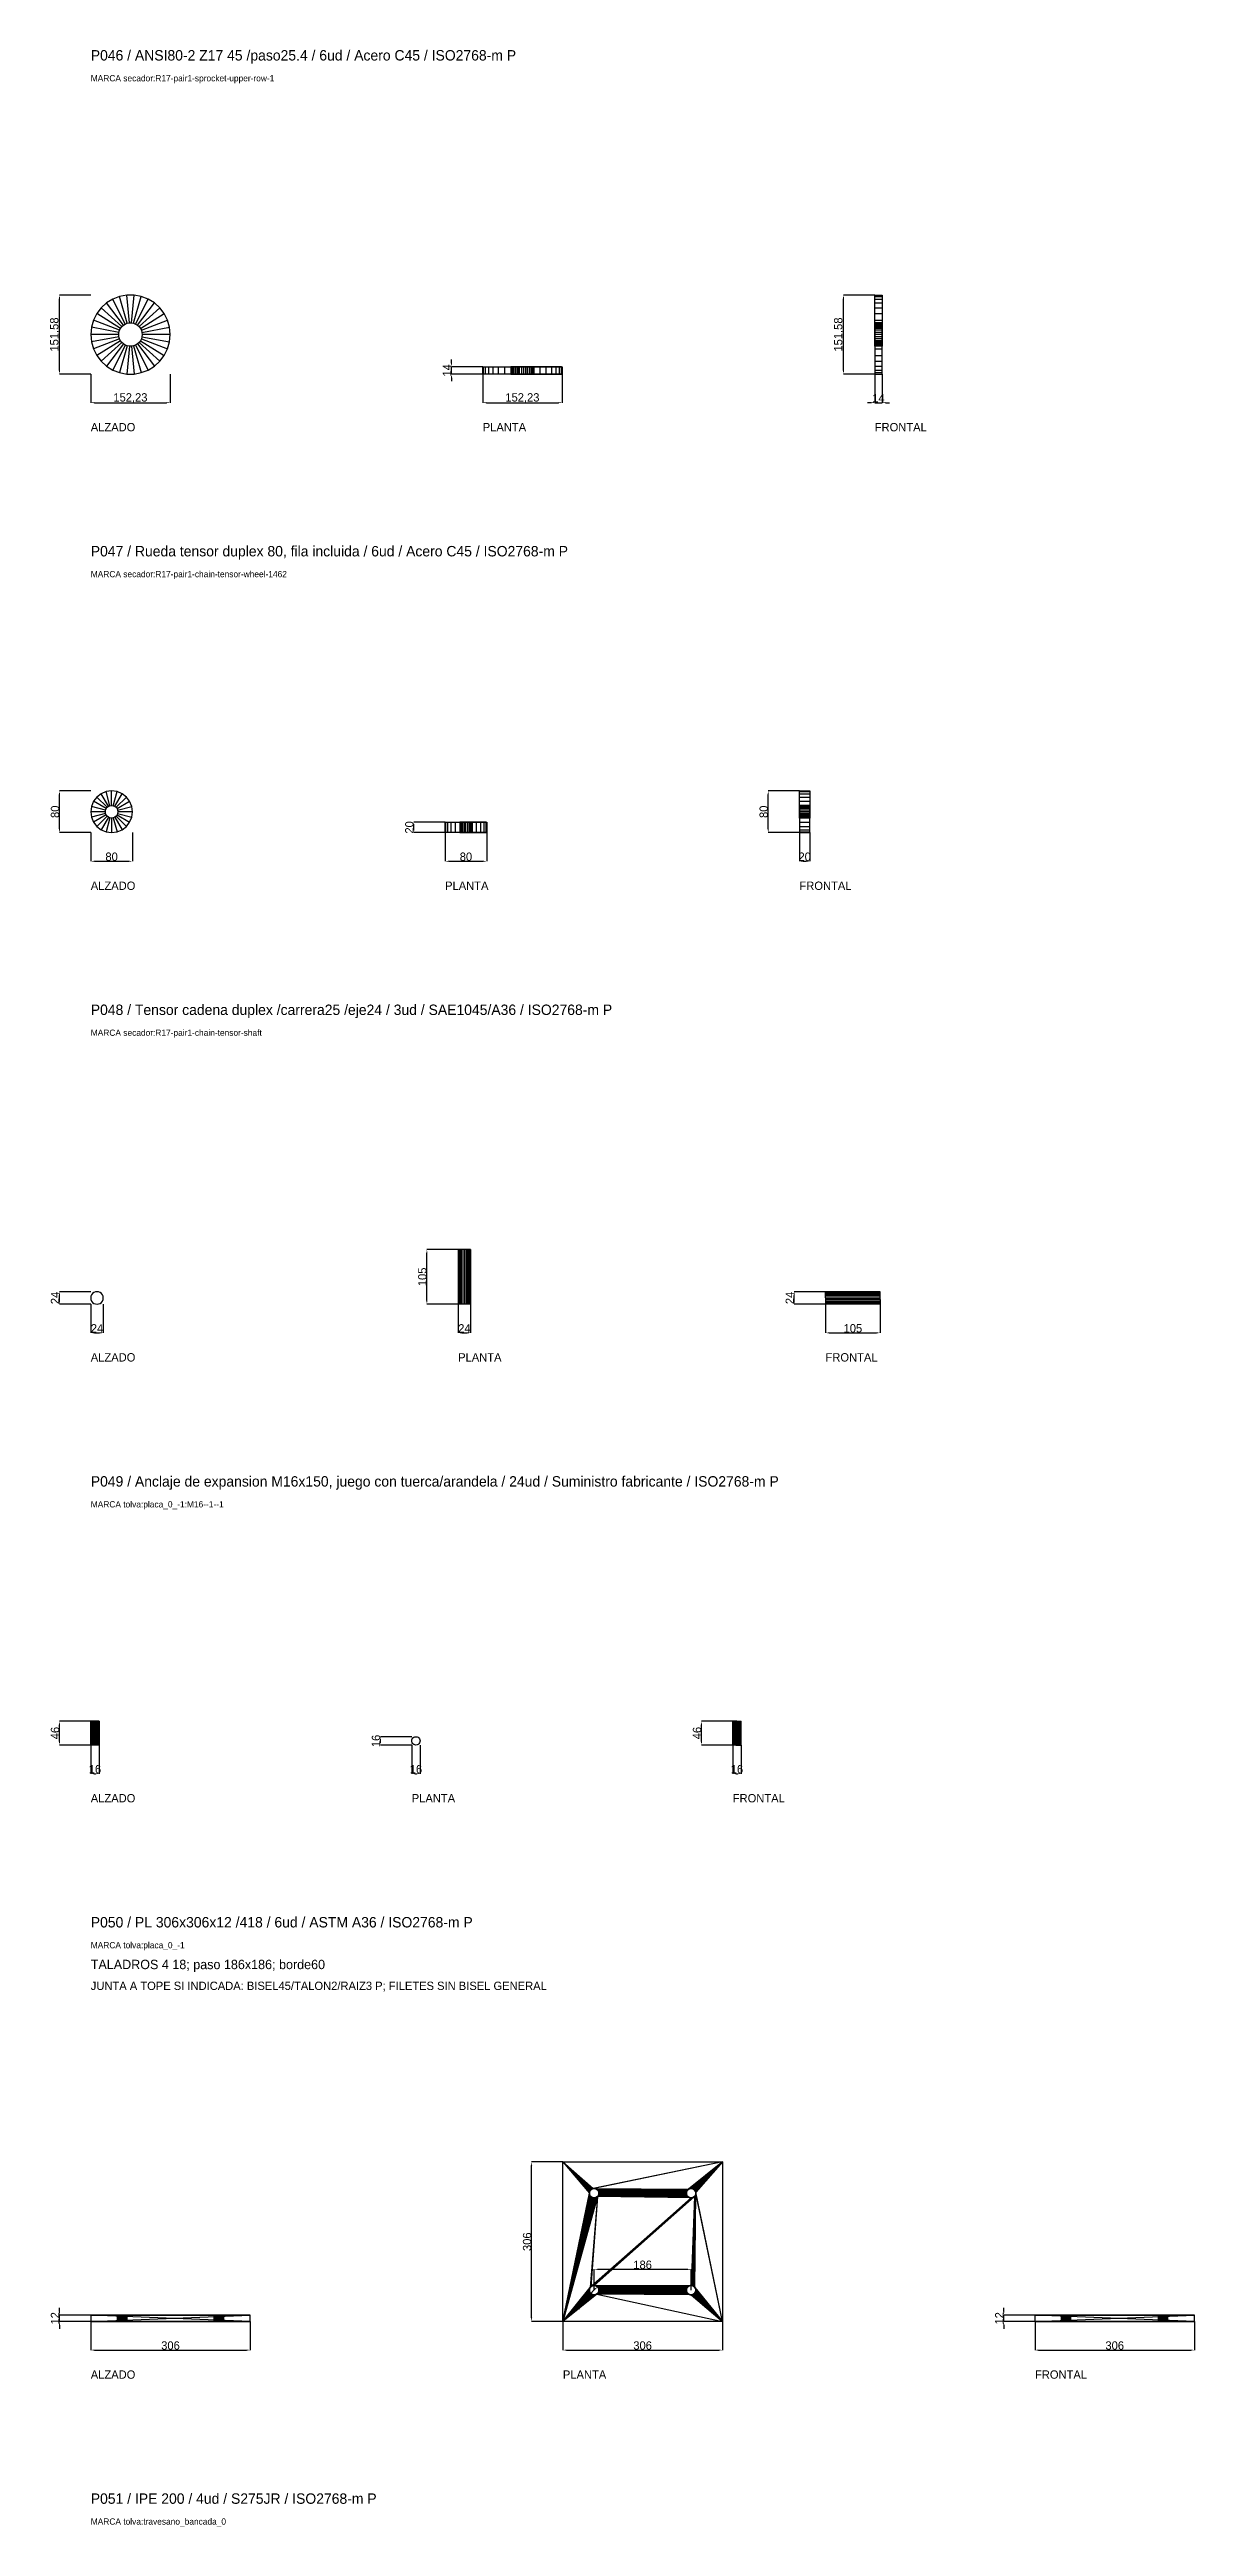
# Model space of a CAD drawing. Header units: millimetres. Extents: x -79 to 41330, y -75911 to 371.
# Drawn here: x -79 to 2118, y -65744 to -60991 of the extents above; entities that cross this region are included whole.
import ezdxf

# ---------------------------------------------------------------- set-up
doc = ezdxf.new("R2010")
doc.units = ezdxf.units.MM
for name, color, linetype in [('R17_COTAS_P', 1, 'Continuous'), ('R17_PIEZAS_P', 3, 'Continuous'), ('R17_TEXTOS', 7, 'Continuous')]:
    doc.layers.add(name, color=color, linetype=linetype)
doc.dimstyles.get("Standard").update_dxf_attribs({"dimtxt": 2.5, "dimasz": 2.5, "dimexe": 1.25, "dimexo": 0.625, "dimtad": 1, "dimcen": 2.5, "dimazin": 3, "dimtfac": 1, "dimtmove": 0, "dimatfit": 3})

msp = doc.modelspace()

# ---------------------------------------------------------------- texts
at = {"layer": 'R17_TEXTOS'}
for s, height, p in [('P046 / ANSI80-2 Z17 45 /paso25.4 / 6ud / Acero C45 / ISO2768-m P', 20, (0, -61012.277)), ('MARCA secador:R17-pair1-sprocket-upper-row-1', 12, (0, -61052.277)), ('ALZADO', 16, (0, -61723.859)), ('PLANTA', 16, (752.232, -61723.859)), ('FRONTAL', 16, (1504.463, -61723.859)), ('P047 / Rueda tensor duplex 80, fila incluida / 6ud / Acero C45 / ISO2768-m P', 20, (0, -61963.859)), ('MARCA secador:R17-pair1-chain-tensor-wheel-1462', 12, (0, -62003.859)), ('ALZADO', 16, (0, -62603.859)), ('PLANTA', 16, (680, -62603.859)), ('FRONTAL', 16, (1360, -62603.859)), ('P048 / Tensor cadena duplex /carrera25 /eje24 / 3ud / SAE1045/A36 / ISO2768-m P', 20, (0, -62843.859)), ('MARCA secador:R17-pair1-chain-tensor-shaft', 12, (0, -62883.859)), ('ALZADO', 16, (0, -63508.859)), ('PLANTA', 16, (705, -63508.859)), ('FRONTAL', 16, (1410, -63508.859)), ('P049 / Anclaje de expansion M16x150, juego con tuerca/arandela / 24ud / Suministro fabricante / ISO2768-m P', 20, (0, -63748.859)), ('MARCA tolva:placa_0_-1:M16--1--1', 12, (0, -63788.859)), ('ALZADO', 16, (0, -64354.859)), ('PLANTA', 16, (616, -64354.859)), ('FRONTAL', 16, (1232, -64354.859)), ('P050 / PL 306x306x12 /418 / 6ud / ASTM A36 / ISO2768-m P', 20, (0, -64594.859)), ('MARCA tolva:placa_0_-1', 12, (0, -64634.859)), ('TALADROS 4 18; paso 186x186; borde60', 18, (0, -64674.859)), ('JUNTA A TOPE SI INDICADA: BISEL45/TALON2/RAIZ3 P; FILETES SIN BISEL GENERAL', 16, (0, -64714.859)), ('ALZADO', 16, (0, -65460.859)), ('PLANTA', 16, (906, -65460.859)), ('FRONTAL', 16, (1812, -65460.859)), ('P051 / IPE 200 / 4ud / S275JR / ISO2768-m P', 20, (0, -65700.859)), ('MARCA tolva:travesano_bancada_0', 12, (0, -65740.859))]:
    msp.add_text(s, height=height, dxfattribs=at).set_placement(p)

# ---------------------------------------------------------------- blocks, each defined once
blk = doc.blocks.new('_CLOSEDFILLED')
at = {"color": 0, "linetype": 'BYBLOCK'}
blk.add_solid([(-1, 0.16), (0, 0), (-1, -0.16)], dxfattribs=at)
blk = doc.blocks.new('*D303')
for p, q in [((0, -65350.9), (0, -65405.9)), ((306, -65350.9), (306, -65405.9)), ((7, -65405.9), (299, -65405.9))]:
    blk.add_line(p, q)
at = {"layer": 'Defpoints'}
for p in [(0, -65350.9), (306, -65350.9), (0, -65405.9)]:
    blk.add_point(p, dxfattribs=at)
at = {"layer": 'R17_COTAS_P', "xscale": 7, "yscale": 7, "rotation": 180}
blk.add_blockref('_CLOSEDFILLED', (0, -65405.9), dxfattribs=at)
at = {"layer": 'R17_COTAS_P', "xscale": 7, "yscale": 7}
blk.add_blockref('_CLOSEDFILLED', (306, -65405.9), dxfattribs=at)
at = {"layer": 'R17_COTAS_P', "insert": (153, -65397.2), "char_height": 16, "attachment_point": 5}
blk.add_mtext('306', dxfattribs=at)
blk = doc.blocks.new('*D304')
for p, q in [((-60, -65331.9), (-60, -65324.9)), ((0, -65338.9), (-60, -65338.9)), ((-60, -65350.9), (-60, -65338.9)), ((0, -65350.9), (-60, -65350.9)), ((-60, -65357.9), (-60, -65364.9))]:
    blk.add_line(p, q)
at = {"layer": 'Defpoints'}
for p in [(-60, -65350.9), (0, -65338.9), (0, -65350.9)]:
    blk.add_point(p, dxfattribs=at)
at = {"layer": 'R17_COTAS_P', "xscale": 7, "yscale": 7}
for p, rotation in [((-60, -65338.9), 270), ((-60, -65350.9), 90)]:
    blk.add_blockref('_CLOSEDFILLED', p, dxfattribs=dict(at, rotation=rotation))
at = {"layer": 'R17_COTAS_P', "insert": (-68.6, -65344.9), "char_height": 16, "attachment_point": 5, "rotation": 90}
blk.add_mtext('12', dxfattribs=at)
blk = doc.blocks.new('*D305')
for p, q in [((906, -65350.9), (906, -65405.9)), ((1212, -65350.9), (1212, -65405.9)), ((913, -65405.9), (1205, -65405.9))]:
    blk.add_line(p, q)
at = {"layer": 'Defpoints'}
for p in [(906, -65350.9), (1212, -65350.9), (906, -65405.9)]:
    blk.add_point(p, dxfattribs=at)
at = {"layer": 'R17_COTAS_P', "xscale": 7, "yscale": 7, "rotation": 180}
blk.add_blockref('_CLOSEDFILLED', (906, -65405.9), dxfattribs=at)
at = {"layer": 'R17_COTAS_P', "xscale": 7, "yscale": 7}
blk.add_blockref('_CLOSEDFILLED', (1212, -65405.9), dxfattribs=at)
at = {"layer": 'R17_COTAS_P', "insert": (1059, -65397.2), "char_height": 16, "attachment_point": 5}
blk.add_mtext('306', dxfattribs=at)
blk = doc.blocks.new('*D306')
for p, q in [((906, -65044.9), (846, -65044.9)), ((846, -65343.9), (846, -65051.9)), ((906, -65350.9), (846, -65350.9))]:
    blk.add_line(p, q)
at = {"layer": 'Defpoints'}
for p in [(906, -65044.9), (846, -65350.9), (906, -65350.9)]:
    blk.add_point(p, dxfattribs=at)
at = {"layer": 'R17_COTAS_P', "xscale": 7, "yscale": 7}
for p, rotation in [((846, -65044.9), 90), ((846, -65350.9), 270)]:
    blk.add_blockref('_CLOSEDFILLED', p, dxfattribs=dict(at, rotation=rotation))
at = {"layer": 'R17_COTAS_P', "insert": (837.4, -65197.9), "char_height": 16, "attachment_point": 5, "rotation": 90}
blk.add_mtext('306', dxfattribs=at)
blk = doc.blocks.new('*D307')
for p, q in [((1812, -65350.9), (1812, -65405.9)), ((2118, -65350.9), (2118, -65405.9)), ((1819, -65405.9), (2111, -65405.9))]:
    blk.add_line(p, q)
at = {"layer": 'Defpoints'}
for p in [(1812, -65350.9), (2118, -65350.9), (1812, -65405.9)]:
    blk.add_point(p, dxfattribs=at)
at = {"layer": 'R17_COTAS_P', "xscale": 7, "yscale": 7, "rotation": 180}
blk.add_blockref('_CLOSEDFILLED', (1812, -65405.9), dxfattribs=at)
at = {"layer": 'R17_COTAS_P', "xscale": 7, "yscale": 7}
blk.add_blockref('_CLOSEDFILLED', (2118, -65405.9), dxfattribs=at)
at = {"layer": 'R17_COTAS_P', "insert": (1965, -65397.2), "char_height": 16, "attachment_point": 5}
blk.add_mtext('306', dxfattribs=at)
blk = doc.blocks.new('*D308')
for p, q in [((1752, -65331.9), (1752, -65324.9)), ((1812, -65338.9), (1752, -65338.9)), ((1752, -65350.9), (1752, -65338.9)), ((1812, -65350.9), (1752, -65350.9)), ((1752, -65357.9), (1752, -65364.9))]:
    blk.add_line(p, q)
at = {"layer": 'Defpoints'}
for p in [(1752, -65350.9), (1812, -65338.9), (1812, -65350.9)]:
    blk.add_point(p, dxfattribs=at)
at = {"layer": 'R17_COTAS_P', "xscale": 7, "yscale": 7}
for p, rotation in [((1752, -65338.9), 270), ((1752, -65350.9), 90)]:
    blk.add_blockref('_CLOSEDFILLED', p, dxfattribs=dict(at, rotation=rotation))
at = {"layer": 'R17_COTAS_P', "insert": (1743.4, -65344.9), "char_height": 16, "attachment_point": 5, "rotation": 90}
blk.add_mtext('12', dxfattribs=at)
blk = doc.blocks.new('*D309')
for p, q in [((955.7, -65301.2), (956.1, -65300.8)), ((956.1, -65300.8), (968.8, -65288))]:
    blk.add_line(p, q)
at = {"layer": 'Defpoints'}
for p in [(959.6, -65297.2), (966, -65290.9)]:
    blk.add_point(p, dxfattribs=at)
at = {"layer": 'R17_COTAS_P', "xscale": 5, "yscale": 5, "rotation": 44.99999999999642}
for p in [(959.6, -65297.2), (972.4, -65284.5)]:
    blk.add_blockref('_CLOSEDFILLED', p, dxfattribs=at)
at = {"layer": 'R17_COTAS_P', "insert": (942.9, -65313.9), "char_height": 12, "attachment_point": 5, "rotation": 45}
blk.add_mtext('%%c18', dxfattribs=at)
blk = doc.blocks.new('*D310')
for p, q in [((966, -65290.9), (966, -65250.9)), ((973, -65250.9), (1145, -65250.9)), ((1152, -65290.9), (1152, -65250.9))]:
    blk.add_line(p, q)
at = {"layer": 'Defpoints'}
for p in [(966, -65250.9), (966, -65290.9), (1152, -65290.9)]:
    blk.add_point(p, dxfattribs=at)
at = {"layer": 'R17_COTAS_P', "xscale": 7, "yscale": 7, "rotation": 180}
blk.add_blockref('_CLOSEDFILLED', (966, -65250.9), dxfattribs=at)
at = {"layer": 'R17_COTAS_P', "xscale": 7, "yscale": 7}
blk.add_blockref('_CLOSEDFILLED', (1152, -65250.9), dxfattribs=at)
at = {"layer": 'R17_COTAS_P', "insert": (1059, -65242.2), "char_height": 16, "attachment_point": 5}
blk.add_mtext('186', dxfattribs=at)
blk = doc.blocks.new('*D297')
for p, q in [((0, -64244.9), (0, -64299.9)), ((16, -64244.9), (16, -64299.9)), ((7, -64299.9), (9, -64299.9))]:
    blk.add_line(p, q)
at = {"layer": 'Defpoints'}
for p in [(0, -64244.9), (16, -64244.9), (0, -64299.9)]:
    blk.add_point(p, dxfattribs=at)
at = {"layer": 'R17_COTAS_P', "xscale": 7, "yscale": 7, "rotation": 180}
blk.add_blockref('_CLOSEDFILLED', (0, -64299.9), dxfattribs=at)
at = {"layer": 'R17_COTAS_P', "xscale": 7, "yscale": 7}
blk.add_blockref('_CLOSEDFILLED', (16, -64299.9), dxfattribs=at)
at = {"layer": 'R17_COTAS_P', "insert": (8, -64291.2), "char_height": 16, "attachment_point": 5}
blk.add_mtext('16', dxfattribs=at)
blk = doc.blocks.new('*D298')
for p, q in [((0, -64198.9), (-60, -64198.9)), ((-60, -64237.9), (-60, -64205.9)), ((0, -64244.9), (-60, -64244.9))]:
    blk.add_line(p, q)
at = {"layer": 'Defpoints'}
for p in [(0, -64198.9), (-60, -64244.9), (0, -64244.9)]:
    blk.add_point(p, dxfattribs=at)
at = {"layer": 'R17_COTAS_P', "xscale": 7, "yscale": 7}
for p, rotation in [((-60, -64198.9), 90), ((-60, -64244.9), 270)]:
    blk.add_blockref('_CLOSEDFILLED', p, dxfattribs=dict(at, rotation=rotation))
at = {"layer": 'R17_COTAS_P', "insert": (-68.6, -64221.9), "char_height": 16, "attachment_point": 5, "rotation": 90}
blk.add_mtext('46', dxfattribs=at)
blk = doc.blocks.new('*D299')
for p, q in [((616, -64244.9), (616, -64299.9)), ((632, -64244.9), (632, -64299.9)), ((623, -64299.9), (625, -64299.9))]:
    blk.add_line(p, q)
at = {"layer": 'Defpoints'}
for p in [(616, -64244.9), (632, -64244.9), (616, -64299.9)]:
    blk.add_point(p, dxfattribs=at)
at = {"layer": 'R17_COTAS_P', "xscale": 7, "yscale": 7, "rotation": 180}
blk.add_blockref('_CLOSEDFILLED', (616, -64299.9), dxfattribs=at)
at = {"layer": 'R17_COTAS_P', "xscale": 7, "yscale": 7}
blk.add_blockref('_CLOSEDFILLED', (632, -64299.9), dxfattribs=at)
at = {"layer": 'R17_COTAS_P', "insert": (624, -64291.2), "char_height": 16, "attachment_point": 5}
blk.add_mtext('16', dxfattribs=at)
blk = doc.blocks.new('*D300')
for p, q in [((616, -64228.9), (556, -64228.9)), ((556, -64237.9), (556, -64235.9)), ((616, -64244.9), (556, -64244.9))]:
    blk.add_line(p, q)
at = {"layer": 'Defpoints'}
for p in [(556, -64244.9), (616, -64228.9), (616, -64244.9)]:
    blk.add_point(p, dxfattribs=at)
at = {"layer": 'R17_COTAS_P', "xscale": 7, "yscale": 7}
for p, rotation in [((556, -64228.9), 90), ((556, -64244.9), 270)]:
    blk.add_blockref('_CLOSEDFILLED', p, dxfattribs=dict(at, rotation=rotation))
at = {"layer": 'R17_COTAS_P', "insert": (547.4, -64236.9), "char_height": 16, "attachment_point": 5, "rotation": 90}
blk.add_mtext('16', dxfattribs=at)
blk = doc.blocks.new('*D301')
for p, q in [((1232, -64244.9), (1232, -64299.9)), ((1248, -64244.9), (1248, -64299.9)), ((1239, -64299.9), (1241, -64299.9))]:
    blk.add_line(p, q)
at = {"layer": 'Defpoints'}
for p in [(1232, -64244.9), (1248, -64244.9), (1232, -64299.9)]:
    blk.add_point(p, dxfattribs=at)
at = {"layer": 'R17_COTAS_P', "xscale": 7, "yscale": 7, "rotation": 180}
blk.add_blockref('_CLOSEDFILLED', (1232, -64299.9), dxfattribs=at)
at = {"layer": 'R17_COTAS_P', "xscale": 7, "yscale": 7}
blk.add_blockref('_CLOSEDFILLED', (1248, -64299.9), dxfattribs=at)
at = {"layer": 'R17_COTAS_P', "insert": (1240, -64291.2), "char_height": 16, "attachment_point": 5}
blk.add_mtext('16', dxfattribs=at)
blk = doc.blocks.new('*D302')
for p, q in [((1232, -64198.9), (1172, -64198.9)), ((1172, -64237.9), (1172, -64205.9)), ((1232, -64244.9), (1172, -64244.9))]:
    blk.add_line(p, q)
at = {"layer": 'Defpoints'}
for p in [(1232, -64198.9), (1172, -64244.9), (1232, -64244.9)]:
    blk.add_point(p, dxfattribs=at)
at = {"layer": 'R17_COTAS_P', "xscale": 7, "yscale": 7}
for p, rotation in [((1172, -64198.9), 90), ((1172, -64244.9), 270)]:
    blk.add_blockref('_CLOSEDFILLED', p, dxfattribs=dict(at, rotation=rotation))
at = {"layer": 'R17_COTAS_P', "insert": (1163.4, -64221.9), "char_height": 16, "attachment_point": 5, "rotation": 90}
blk.add_mtext('46', dxfattribs=at)
blk = doc.blocks.new('*D285')
for p, q in [((0, -62493.9), (0, -62548.9)), ((80, -62493.9), (80, -62548.9)), ((7, -62548.9), (73, -62548.9))]:
    blk.add_line(p, q)
at = {"layer": 'Defpoints'}
for p in [(0, -62493.9), (80, -62493.9), (0, -62548.9)]:
    blk.add_point(p, dxfattribs=at)
at = {"layer": 'R17_COTAS_P', "xscale": 7, "yscale": 7, "rotation": 180}
blk.add_blockref('_CLOSEDFILLED', (0, -62548.9), dxfattribs=at)
at = {"layer": 'R17_COTAS_P', "xscale": 7, "yscale": 7}
blk.add_blockref('_CLOSEDFILLED', (80, -62548.9), dxfattribs=at)
at = {"layer": 'R17_COTAS_P', "insert": (40, -62540.2), "char_height": 16, "attachment_point": 5}
blk.add_mtext('80', dxfattribs=at)
blk = doc.blocks.new('*D286')
for p, q in [((0, -62413.9), (-60, -62413.9)), ((-60, -62486.9), (-60, -62420.9)), ((0, -62493.9), (-60, -62493.9))]:
    blk.add_line(p, q)
at = {"layer": 'Defpoints'}
for p in [(0, -62413.9), (-60, -62493.9), (0, -62493.9)]:
    blk.add_point(p, dxfattribs=at)
at = {"layer": 'R17_COTAS_P', "xscale": 7, "yscale": 7}
for p, rotation in [((-60, -62413.9), 90), ((-60, -62493.9), 270)]:
    blk.add_blockref('_CLOSEDFILLED', p, dxfattribs=dict(at, rotation=rotation))
at = {"layer": 'R17_COTAS_P', "insert": (-68.6, -62453.9), "char_height": 16, "attachment_point": 5, "rotation": 90}
blk.add_mtext('80', dxfattribs=at)
blk = doc.blocks.new('*D287')
for p, q in [((680, -62493.9), (680, -62548.9)), ((760, -62493.9), (760, -62548.9)), ((687, -62548.9), (753, -62548.9))]:
    blk.add_line(p, q)
at = {"layer": 'Defpoints'}
for p in [(680, -62493.9), (760, -62493.9), (680, -62548.9)]:
    blk.add_point(p, dxfattribs=at)
at = {"layer": 'R17_COTAS_P', "xscale": 7, "yscale": 7, "rotation": 180}
blk.add_blockref('_CLOSEDFILLED', (680, -62548.9), dxfattribs=at)
at = {"layer": 'R17_COTAS_P', "xscale": 7, "yscale": 7}
blk.add_blockref('_CLOSEDFILLED', (760, -62548.9), dxfattribs=at)
at = {"layer": 'R17_COTAS_P', "insert": (720, -62540.2), "char_height": 16, "attachment_point": 5}
blk.add_mtext('80', dxfattribs=at)
blk = doc.blocks.new('*D288')
for p, q in [((680, -62473.9), (620, -62473.9)), ((620, -62486.9), (620, -62480.9)), ((680, -62493.9), (620, -62493.9))]:
    blk.add_line(p, q)
at = {"layer": 'Defpoints'}
for p in [(620, -62493.9), (680, -62473.9), (680, -62493.9)]:
    blk.add_point(p, dxfattribs=at)
at = {"layer": 'R17_COTAS_P', "xscale": 7, "yscale": 7}
for p, rotation in [((620, -62473.9), 90), ((620, -62493.9), 270)]:
    blk.add_blockref('_CLOSEDFILLED', p, dxfattribs=dict(at, rotation=rotation))
at = {"layer": 'R17_COTAS_P', "insert": (611.4, -62483.9), "char_height": 16, "attachment_point": 5, "rotation": 90}
blk.add_mtext('20', dxfattribs=at)
blk = doc.blocks.new('*D289')
for p, q in [((1360, -62493.9), (1360, -62548.9)), ((1380, -62493.9), (1380, -62548.9)), ((1367, -62548.9), (1373, -62548.9))]:
    blk.add_line(p, q)
at = {"layer": 'Defpoints'}
for p in [(1360, -62493.9), (1380, -62493.9), (1360, -62548.9)]:
    blk.add_point(p, dxfattribs=at)
at = {"layer": 'R17_COTAS_P', "xscale": 7, "yscale": 7, "rotation": 180}
blk.add_blockref('_CLOSEDFILLED', (1360, -62548.9), dxfattribs=at)
at = {"layer": 'R17_COTAS_P', "xscale": 7, "yscale": 7}
blk.add_blockref('_CLOSEDFILLED', (1380, -62548.9), dxfattribs=at)
at = {"layer": 'R17_COTAS_P', "insert": (1370, -62540.2), "char_height": 16, "attachment_point": 5}
blk.add_mtext('20', dxfattribs=at)
blk = doc.blocks.new('*D290')
for p, q in [((1360, -62413.9), (1300, -62413.9)), ((1300, -62486.9), (1300, -62420.9)), ((1360, -62493.9), (1300, -62493.9))]:
    blk.add_line(p, q)
at = {"layer": 'Defpoints'}
for p in [(1360, -62413.9), (1300, -62493.9), (1360, -62493.9)]:
    blk.add_point(p, dxfattribs=at)
at = {"layer": 'R17_COTAS_P', "xscale": 7, "yscale": 7}
for p, rotation in [((1300, -62413.9), 90), ((1300, -62493.9), 270)]:
    blk.add_blockref('_CLOSEDFILLED', p, dxfattribs=dict(at, rotation=rotation))
at = {"layer": 'R17_COTAS_P', "insert": (1291.4, -62453.9), "char_height": 16, "attachment_point": 5, "rotation": 90}
blk.add_mtext('80', dxfattribs=at)
blk = doc.blocks.new('*D291')
for p, q in [((0, -63398.9), (0, -63453.9)), ((24, -63398.9), (24, -63453.9)), ((7, -63453.9), (17, -63453.9))]:
    blk.add_line(p, q)
at = {"layer": 'Defpoints'}
for p in [(0, -63398.9), (24, -63398.9), (0, -63453.9)]:
    blk.add_point(p, dxfattribs=at)
at = {"layer": 'R17_COTAS_P', "xscale": 7, "yscale": 7, "rotation": 180}
blk.add_blockref('_CLOSEDFILLED', (0, -63453.9), dxfattribs=at)
at = {"layer": 'R17_COTAS_P', "xscale": 7, "yscale": 7}
blk.add_blockref('_CLOSEDFILLED', (24, -63453.9), dxfattribs=at)
at = {"layer": 'R17_COTAS_P', "insert": (12, -63445.2), "char_height": 16, "attachment_point": 5}
blk.add_mtext('24', dxfattribs=at)
blk = doc.blocks.new('*D292')
for p, q in [((0, -63374.9), (-60, -63374.9)), ((-60, -63391.9), (-60, -63381.9)), ((0, -63398.9), (-60, -63398.9))]:
    blk.add_line(p, q)
at = {"layer": 'Defpoints'}
for p in [(-60, -63398.9), (0, -63374.9), (0, -63398.9)]:
    blk.add_point(p, dxfattribs=at)
at = {"layer": 'R17_COTAS_P', "xscale": 7, "yscale": 7}
for p, rotation in [((-60, -63374.9), 90), ((-60, -63398.9), 270)]:
    blk.add_blockref('_CLOSEDFILLED', p, dxfattribs=dict(at, rotation=rotation))
at = {"layer": 'R17_COTAS_P', "insert": (-68.6, -63386.9), "char_height": 16, "attachment_point": 5, "rotation": 90}
blk.add_mtext('24', dxfattribs=at)
blk = doc.blocks.new('*D293')
for p, q in [((705, -63398.9), (705, -63453.9)), ((729, -63398.9), (729, -63453.9)), ((712, -63453.9), (722, -63453.9))]:
    blk.add_line(p, q)
at = {"layer": 'Defpoints'}
for p in [(705, -63398.9), (729, -63398.9), (705, -63453.9)]:
    blk.add_point(p, dxfattribs=at)
at = {"layer": 'R17_COTAS_P', "xscale": 7, "yscale": 7, "rotation": 180}
blk.add_blockref('_CLOSEDFILLED', (705, -63453.9), dxfattribs=at)
at = {"layer": 'R17_COTAS_P', "xscale": 7, "yscale": 7}
blk.add_blockref('_CLOSEDFILLED', (729, -63453.9), dxfattribs=at)
at = {"layer": 'R17_COTAS_P', "insert": (717, -63445.2), "char_height": 16, "attachment_point": 5}
blk.add_mtext('24', dxfattribs=at)
blk = doc.blocks.new('*D294')
for p, q in [((705, -63293.9), (645, -63293.9)), ((645, -63391.9), (645, -63300.9)), ((705, -63398.9), (645, -63398.9))]:
    blk.add_line(p, q)
at = {"layer": 'Defpoints'}
for p in [(705, -63293.9), (645, -63398.9), (705, -63398.9)]:
    blk.add_point(p, dxfattribs=at)
at = {"layer": 'R17_COTAS_P', "xscale": 7, "yscale": 7}
for p, rotation in [((645, -63293.9), 90), ((645, -63398.9), 270)]:
    blk.add_blockref('_CLOSEDFILLED', p, dxfattribs=dict(at, rotation=rotation))
at = {"layer": 'R17_COTAS_P', "insert": (636.4, -63346.4), "char_height": 16, "attachment_point": 5, "rotation": 90}
blk.add_mtext('105', dxfattribs=at)
blk = doc.blocks.new('*D295')
for p, q in [((1410, -63398.9), (1410, -63453.9)), ((1515, -63398.9), (1515, -63453.9)), ((1417, -63453.9), (1508, -63453.9))]:
    blk.add_line(p, q)
at = {"layer": 'Defpoints'}
for p in [(1410, -63398.9), (1515, -63398.9), (1410, -63453.9)]:
    blk.add_point(p, dxfattribs=at)
at = {"layer": 'R17_COTAS_P', "xscale": 7, "yscale": 7, "rotation": 180}
blk.add_blockref('_CLOSEDFILLED', (1410, -63453.9), dxfattribs=at)
at = {"layer": 'R17_COTAS_P', "xscale": 7, "yscale": 7}
blk.add_blockref('_CLOSEDFILLED', (1515, -63453.9), dxfattribs=at)
at = {"layer": 'R17_COTAS_P', "insert": (1462.5, -63445.2), "char_height": 16, "attachment_point": 5}
blk.add_mtext('105', dxfattribs=at)
blk = doc.blocks.new('*D296')
for p, q in [((1410, -63374.9), (1350, -63374.9)), ((1350, -63391.9), (1350, -63381.9)), ((1410, -63398.9), (1350, -63398.9))]:
    blk.add_line(p, q)
at = {"layer": 'Defpoints'}
for p in [(1350, -63398.9), (1410, -63374.9), (1410, -63398.9)]:
    blk.add_point(p, dxfattribs=at)
at = {"layer": 'R17_COTAS_P', "xscale": 7, "yscale": 7}
for p, rotation in [((1350, -63374.9), 90), ((1350, -63398.9), 270)]:
    blk.add_blockref('_CLOSEDFILLED', p, dxfattribs=dict(at, rotation=rotation))
at = {"layer": 'R17_COTAS_P', "insert": (1341.4, -63386.9), "char_height": 16, "attachment_point": 5, "rotation": 90}
blk.add_mtext('24', dxfattribs=at)
blk = doc.blocks.new('*D279')
for p, q in [((0, -61613.9), (0, -61668.9)), ((152.2, -61613.9), (152.2, -61668.9)), ((7, -61668.9), (145.2, -61668.9))]:
    blk.add_line(p, q)
at = {"layer": 'Defpoints'}
for p in [(0, -61613.9), (152.2, -61613.9), (0, -61668.9)]:
    blk.add_point(p, dxfattribs=at)
at = {"layer": 'R17_COTAS_P', "xscale": 7, "yscale": 7, "rotation": 180}
blk.add_blockref('_CLOSEDFILLED', (0, -61668.9), dxfattribs=at)
at = {"layer": 'R17_COTAS_P', "xscale": 7, "yscale": 7}
blk.add_blockref('_CLOSEDFILLED', (152.2, -61668.9), dxfattribs=at)
at = {"layer": 'R17_COTAS_P', "insert": (76.1, -61660.2), "char_height": 16, "attachment_point": 5}
blk.add_mtext('152,23', dxfattribs=at)
blk = doc.blocks.new('*D280')
for p, q in [((0, -61462.3), (-60, -61462.3)), ((-60, -61606.9), (-60, -61469.3)), ((0, -61613.9), (-60, -61613.9))]:
    blk.add_line(p, q)
at = {"layer": 'Defpoints'}
for p in [(0, -61462.3), (-60, -61613.9), (0, -61613.9)]:
    blk.add_point(p, dxfattribs=at)
at = {"layer": 'R17_COTAS_P', "xscale": 7, "yscale": 7}
for p, rotation in [((-60, -61462.3), 90), ((-60, -61613.9), 270)]:
    blk.add_blockref('_CLOSEDFILLED', p, dxfattribs=dict(at, rotation=rotation))
at = {"layer": 'R17_COTAS_P', "insert": (-68.6, -61538.1), "char_height": 16, "attachment_point": 5, "rotation": 90}
blk.add_mtext('151,58', dxfattribs=at)
blk = doc.blocks.new('*D281')
for p, q in [((752.2, -61613.9), (752.2, -61668.9)), ((904.5, -61613.9), (904.5, -61668.9)), ((759.2, -61668.9), (897.5, -61668.9))]:
    blk.add_line(p, q)
at = {"layer": 'Defpoints'}
for p in [(752.2, -61613.9), (904.5, -61613.9), (752.2, -61668.9)]:
    blk.add_point(p, dxfattribs=at)
at = {"layer": 'R17_COTAS_P', "xscale": 7, "yscale": 7, "rotation": 180}
blk.add_blockref('_CLOSEDFILLED', (752.2, -61668.9), dxfattribs=at)
at = {"layer": 'R17_COTAS_P', "xscale": 7, "yscale": 7}
blk.add_blockref('_CLOSEDFILLED', (904.5, -61668.9), dxfattribs=at)
at = {"layer": 'R17_COTAS_P', "insert": (828.3, -61660.2), "char_height": 16, "attachment_point": 5}
blk.add_mtext('152,23', dxfattribs=at)
blk = doc.blocks.new('*D282')
for p, q in [((692.2, -61592.9), (692.2, -61585.9)), ((752.2, -61599.9), (692.2, -61599.9)), ((692.2, -61613.9), (692.2, -61599.9)), ((752.2, -61613.9), (692.2, -61613.9)), ((692.2, -61620.9), (692.2, -61627.9))]:
    blk.add_line(p, q)
at = {"layer": 'Defpoints'}
for p in [(752.2, -61599.9), (692.2, -61613.9), (752.2, -61613.9)]:
    blk.add_point(p, dxfattribs=at)
at = {"layer": 'R17_COTAS_P', "xscale": 7, "yscale": 7}
for p, rotation in [((692.2, -61599.9), 270), ((692.2, -61613.9), 90)]:
    blk.add_blockref('_CLOSEDFILLED', p, dxfattribs=dict(at, rotation=rotation))
at = {"layer": 'R17_COTAS_P', "insert": (683.6, -61606.9), "char_height": 16, "attachment_point": 5, "rotation": 90}
blk.add_mtext('14', dxfattribs=at)
blk = doc.blocks.new('*D283')
for p, q in [((1504.5, -61613.9), (1504.5, -61668.9)), ((1518.5, -61613.9), (1518.5, -61668.9)), ((1497.5, -61668.9), (1490.5, -61668.9)), ((1504.5, -61668.9), (1518.5, -61668.9)), ((1525.5, -61668.9), (1532.5, -61668.9))]:
    blk.add_line(p, q)
at = {"layer": 'Defpoints'}
for p in [(1504.5, -61613.9), (1518.5, -61613.9), (1504.5, -61668.9)]:
    blk.add_point(p, dxfattribs=at)
at = {"layer": 'R17_COTAS_P', "xscale": 7, "yscale": 7}
blk.add_blockref('_CLOSEDFILLED', (1504.5, -61668.9), dxfattribs=at)
at = {"layer": 'R17_COTAS_P', "xscale": 7, "yscale": 7, "rotation": 180}
blk.add_blockref('_CLOSEDFILLED', (1518.5, -61668.9), dxfattribs=at)
at = {"layer": 'R17_COTAS_P', "insert": (1511.5, -61660.2), "char_height": 16, "attachment_point": 5}
blk.add_mtext('14', dxfattribs=at)
blk = doc.blocks.new('*D284')
for p, q in [((1504.5, -61462.3), (1444.5, -61462.3)), ((1444.5, -61606.9), (1444.5, -61469.3)), ((1504.5, -61613.9), (1444.5, -61613.9))]:
    blk.add_line(p, q)
at = {"layer": 'Defpoints'}
for p in [(1504.5, -61462.3), (1444.5, -61613.9), (1504.5, -61613.9)]:
    blk.add_point(p, dxfattribs=at)
at = {"layer": 'R17_COTAS_P', "xscale": 7, "yscale": 7}
for p, rotation in [((1444.5, -61462.3), 90), ((1444.5, -61613.9), 270)]:
    blk.add_blockref('_CLOSEDFILLED', p, dxfattribs=dict(at, rotation=rotation))
at = {"layer": 'R17_COTAS_P', "insert": (1435.8, -61538.1), "char_height": 16, "attachment_point": 5, "rotation": 90}
blk.add_mtext('151,58', dxfattribs=at)

# ---------------------------------------------------------------- dimensions: what is measured, and where the dimension line sits
at = {"layer": 'R17_COTAS_P'}
for base, p1, p2, picture, middle in [((-60, -61613.859), (0, -61613.859), (0, -61462.277), '*D280', (-68.625, -61538.068)), ((1444.463, -61613.859), (1504.463, -61613.859), (1504.463, -61462.277), '*D284', (1435.838, -61538.068)), ((692.232, -61613.859), (752.232, -61613.859), (752.232, -61599.859), '*D282', (683.607, -61606.859)), ((-60, -62493.859), (0, -62493.859), (0, -62413.859), '*D286', (-68.625, -62453.859)), ((1300, -62493.859), (1360, -62493.859), (1360, -62413.859), '*D290', (1291.375, -62453.859)), ((620, -62493.859), (680, -62493.859), (680, -62473.859), '*D288', (611.375, -62483.859)), ((645, -63398.859), (705, -63398.859), (705, -63293.859), '*D294', (636.375, -63346.359)), ((-60, -63398.859), (0, -63398.859), (0, -63374.859), '*D292', (-68.625, -63386.859)), ((1350, -63398.859), (1410, -63398.859), (1410, -63374.859), '*D296', (1341.375, -63386.859)), ((-60, -64244.859), (0, -64244.859), (0, -64198.859), '*D298', (-68.625, -64221.859)), ((1172, -64244.859), (1232, -64244.859), (1232, -64198.859), '*D302', (1163.375, -64221.859)), ((556, -64244.859), (616, -64244.859), (616, -64228.859), '*D300', (547.375, -64236.859)), ((846, -65350.859), (906, -65350.859), (906, -65044.859), '*D306', (837.375, -65197.859)), ((-60, -65350.859), (0, -65350.859), (0, -65338.859), '*D304', (-68.625, -65344.859)), ((1752, -65350.859), (1812, -65350.859), (1812, -65338.859), '*D308', (1743.375, -65344.859))]:
    dim = msp.add_linear_dim(base=base, p1=p1, p2=p2, angle=90, dimstyle='Standard', override={"dimtxt": 16, "dimasz": 7, "dimtad": 1, "dimdec": 2}, dxfattribs=at)
    dim.commit()
    dim.dimension.update_dxf_attribs({"geometry": picture, "text_midpoint": middle})
for base, p1, p2, picture, middle in [((0, -61668.859), (0, -61613.859), (152.232, -61613.859), '*D279', (76.116, -61660.234)), ((752.232, -61668.859), (752.232, -61613.859), (904.463, -61613.859), '*D281', (828.347, -61660.234)), ((1504.463, -61668.859), (1504.463, -61613.859), (1518.463, -61613.859), '*D283', (1511.463, -61660.234)), ((0, -62548.859), (0, -62493.859), (80, -62493.859), '*D285', (40, -62540.234)), ((680, -62548.859), (680, -62493.859), (760, -62493.859), '*D287', (720, -62540.234)), ((1360, -62548.859), (1360, -62493.859), (1380, -62493.859), '*D289', (1370, -62540.234)), ((0, -63453.859), (0, -63398.859), (24, -63398.859), '*D291', (12, -63445.234)), ((705, -63453.859), (705, -63398.859), (729, -63398.859), '*D293', (717, -63445.234)), ((1410, -63453.859), (1410, -63398.859), (1515, -63398.859), '*D295', (1462.5, -63445.234)), ((0, -64299.859), (0, -64244.859), (16, -64244.859), '*D297', (8, -64291.234)), ((616, -64299.859), (616, -64244.859), (632, -64244.859), '*D299', (624, -64291.234)), ((1232, -64299.859), (1232, -64244.859), (1248, -64244.859), '*D301', (1240, -64291.234)), ((966, -65250.859), (966, -65290.859), (1152, -65290.859), '*D310', (1059, -65242.234)), ((0, -65405.859), (0, -65350.859), (306, -65350.859), '*D303', (153, -65397.234)), ((906, -65405.859), (906, -65350.859), (1212, -65350.859), '*D305', (1059, -65397.234)), ((1812, -65405.859), (1812, -65350.859), (2118, -65350.859), '*D307', (1965, -65397.234))]:
    dim = msp.add_linear_dim(base=base, p1=p1, p2=p2, dimstyle='Standard', override={"dimtxt": 16, "dimasz": 7, "dimtad": 1, "dimdec": 2}, dxfattribs=at)
    dim.commit()
    dim.dimension.update_dxf_attribs({"geometry": picture, "text_midpoint": middle})
dim = msp.add_diameter_dim_2p(p1=(972.364, -65284.495), p2=(959.636, -65297.223), dimstyle='Standard', override={"dimtxt": 12, "dimasz": 5}, dxfattribs=at)
dim.commit()
dim.dimension.update_dxf_attribs({"geometry": '*D309', "text_midpoint": (942.931, -65313.929)})

# ---------------------------------------------------------------- linework, layer by layer
at = {"layer": 'R17_PIEZAS_P'}
for p, q in [((11.401, -61497.998), (5.14, -61510.572)), ((19.866, -61486.789), (11.401, -61497.998)), ((56.986, -61526.223), (11.401, -61497.998)), ((30.246, -61477.326), (19.866, -61486.789)), ((59.488, -61522.91), (19.866, -61486.789)), ((42.188, -61469.932), (30.246, -61477.326)), ((62.557, -61520.113), (30.246, -61477.326)), ((55.286, -61464.858), (42.188, -61469.932)), ((66.087, -61517.927), (42.188, -61469.932)), ((69.093, -61462.277), (55.286, -61464.858)), ((69.958, -61516.427), (55.286, -61464.858)), ((83.139, -61462.277), (69.093, -61462.277)), ((74.04, -61515.664), (69.093, -61462.277)), ((78.192, -61515.664), (83.139, -61462.277)), ((82.273, -61516.427), (96.946, -61464.858)), ((96.946, -61464.858), (83.139, -61462.277)), ((86.145, -61517.927), (110.044, -61469.932)), ((89.675, -61520.113), (121.986, -61477.326)), ((92.744, -61522.91), (132.366, -61486.789)), ((95.246, -61526.223), (140.831, -61497.998)), ((110.044, -61469.932), (96.946, -61464.858)), ((121.986, -61477.326), (110.044, -61469.932)), ((132.366, -61486.789), (121.986, -61477.326)), ((140.831, -61497.998), (132.366, -61486.789)), ((147.092, -61510.572), (140.831, -61497.998)), ((1504.463, -61464.858), (1504.463, -61462.277)), ((1504.463, -61462.277), (1518.463, -61462.277)), ((1504.463, -61515.664), (1504.463, -61462.277)), ((1504.463, -61469.932), (1504.463, -61464.858)), ((1504.463, -61464.858), (1518.463, -61464.858)), ((1504.463, -61516.427), (1504.463, -61464.858)), ((1504.463, -61477.326), (1504.463, -61469.932)), ((1504.463, -61469.932), (1518.463, -61469.932)), ((1504.463, -61517.927), (1504.463, -61469.932)), ((1504.463, -61486.789), (1504.463, -61477.326)), ((1504.463, -61477.326), (1518.463, -61477.326)), ((1504.463, -61520.113), (1504.463, -61477.326)), ((1504.463, -61497.998), (1504.463, -61486.789)), ((1504.463, -61486.789), (1518.463, -61486.789)), ((1504.463, -61522.91), (1504.463, -61486.789)), ((1504.463, -61510.572), (1504.463, -61497.998)), ((1504.463, -61497.998), (1518.463, -61497.998)), ((1504.463, -61526.223), (1504.463, -61497.998)), ((1518.463, -61462.277), (1518.463, -61464.858)), ((1518.463, -61462.277), (1518.463, -61515.664)), ((1518.463, -61464.858), (1518.463, -61469.932)), ((1518.463, -61464.858), (1518.463, -61516.427)), ((1518.463, -61469.932), (1518.463, -61477.326)), ((1518.463, -61469.932), (1518.463, -61517.927)), ((1518.463, -61477.326), (1518.463, -61486.789)), ((1518.463, -61477.326), (1518.463, -61520.113)), ((1518.463, -61486.789), (1518.463, -61497.998)), ((1518.463, -61486.789), (1518.463, -61522.91)), ((1518.463, -61497.998), (1518.463, -61510.572)), ((1518.463, -61497.998), (1518.463, -61526.223)), ((1.296, -61524.082), (0, -61538.068)), ((53.616, -61538.068), (0, -61538.068)), ((0, -61538.068), (1.296, -61552.054)), ((5.14, -61510.572), (1.296, -61524.082)), ((53.999, -61533.934), (1.296, -61524.082)), ((53.999, -61542.202), (1.296, -61552.054)), ((1.296, -61552.054), (5.14, -61565.564)), ((55.135, -61529.94), (5.14, -61510.572)), ((55.135, -61546.196), (5.14, -61565.564)), ((56.986, -61549.913), (11.401, -61578.138)), ((53.616, -61538.068), (53.999, -61533.934)), ((53.999, -61542.202), (53.616, -61538.068)), ((53.999, -61533.934), (55.135, -61529.94)), ((55.135, -61546.196), (53.999, -61542.202)), ((55.135, -61529.94), (56.986, -61526.223)), ((56.986, -61549.913), (55.135, -61546.196)), ((56.986, -61526.223), (59.488, -61522.91)), ((59.488, -61553.226), (56.986, -61549.913)), ((59.488, -61522.91), (62.557, -61520.113)), ((62.557, -61520.113), (66.087, -61517.927)), ((66.087, -61517.927), (69.958, -61516.427)), ((69.958, -61516.427), (74.04, -61515.664)), ((74.04, -61515.664), (78.192, -61515.664)), ((78.192, -61515.664), (82.273, -61516.427)), ((82.273, -61516.427), (86.145, -61517.927)), ((86.145, -61517.927), (89.675, -61520.113)), ((89.675, -61520.113), (92.744, -61522.91)), ((92.744, -61522.91), (95.246, -61526.223)), ((95.246, -61549.913), (92.744, -61553.226)), ((95.246, -61526.223), (97.096, -61529.94)), ((97.096, -61546.196), (95.246, -61549.913)), ((95.246, -61549.913), (140.831, -61578.138)), ((97.096, -61529.94), (147.092, -61510.572)), ((97.096, -61529.94), (98.233, -61533.934)), ((98.233, -61542.202), (97.096, -61546.196)), ((97.096, -61546.196), (147.092, -61565.564)), ((98.233, -61533.934), (150.936, -61524.082)), ((98.233, -61533.934), (98.616, -61538.068)), ((98.616, -61538.068), (98.233, -61542.202)), ((98.233, -61542.202), (150.936, -61552.054)), ((152.232, -61538.068), (98.616, -61538.068)), ((150.936, -61524.082), (147.092, -61510.572)), ((147.092, -61565.564), (150.936, -61552.054)), ((152.232, -61538.068), (150.936, -61524.082)), ((150.936, -61552.054), (152.232, -61538.068)), ((1504.463, -61524.082), (1504.463, -61510.572)), ((1504.463, -61510.572), (1518.463, -61510.572)), ((1504.463, -61529.94), (1504.463, -61510.572)), ((1504.463, -61515.664), (1504.463, -61516.427)), ((1518.463, -61515.664), (1504.463, -61515.664)), ((1504.463, -61516.427), (1504.463, -61517.927)), ((1518.463, -61516.427), (1504.463, -61516.427)), ((1504.463, -61517.927), (1504.463, -61520.113)), ((1518.463, -61517.927), (1504.463, -61517.927)), ((1504.463, -61520.113), (1504.463, -61522.91)), ((1518.463, -61520.113), (1504.463, -61520.113)), ((1504.463, -61522.91), (1504.463, -61526.223)), ((1518.463, -61522.91), (1504.463, -61522.91)), ((1504.463, -61538.068), (1504.463, -61524.082)), ((1504.463, -61524.082), (1518.463, -61524.082)), ((1504.463, -61533.934), (1504.463, -61524.082)), ((1504.463, -61526.223), (1504.463, -61529.94)), ((1518.463, -61526.223), (1504.463, -61526.223)), ((1504.463, -61529.94), (1504.463, -61533.934)), ((1518.463, -61529.94), (1504.463, -61529.94)), ((1504.463, -61533.934), (1504.463, -61538.068)), ((1518.463, -61533.934), (1504.463, -61533.934)), ((1518.463, -61538.068), (1504.463, -61538.068)), ((1504.463, -61538.068), (1504.463, -61552.054)), ((1504.463, -61542.202), (1504.463, -61538.068)), ((1518.463, -61542.202), (1504.463, -61542.202)), ((1504.463, -61542.202), (1504.463, -61552.054)), ((1504.463, -61546.196), (1504.463, -61542.202)), ((1518.463, -61546.196), (1504.463, -61546.196)), ((1504.463, -61546.196), (1504.463, -61565.564)), ((1504.463, -61549.913), (1504.463, -61546.196)), ((1518.463, -61549.913), (1504.463, -61549.913)), ((1504.463, -61549.913), (1504.463, -61578.138)), ((1504.463, -61553.226), (1504.463, -61549.913)), ((1504.463, -61552.054), (1518.463, -61552.054)), ((1504.463, -61552.054), (1504.463, -61565.564)), ((1518.463, -61510.572), (1518.463, -61524.082)), ((1518.463, -61510.572), (1518.463, -61529.94)), ((1518.463, -61516.427), (1518.463, -61515.664)), ((1518.463, -61517.927), (1518.463, -61516.427)), ((1518.463, -61520.113), (1518.463, -61517.927)), ((1518.463, -61522.91), (1518.463, -61520.113)), ((1518.463, -61526.223), (1518.463, -61522.91)), ((1518.463, -61524.082), (1518.463, -61538.068)), ((1518.463, -61524.082), (1518.463, -61533.934)), ((1518.463, -61529.94), (1518.463, -61526.223)), ((1518.463, -61533.934), (1518.463, -61529.94)), ((1518.463, -61538.068), (1518.463, -61533.934)), ((1518.463, -61552.054), (1518.463, -61538.068)), ((1518.463, -61538.068), (1518.463, -61542.202)), ((1518.463, -61552.054), (1518.463, -61542.202)), ((1518.463, -61542.202), (1518.463, -61546.196)), ((1518.463, -61565.564), (1518.463, -61546.196)), ((1518.463, -61546.196), (1518.463, -61549.913)), ((1518.463, -61578.138), (1518.463, -61549.913)), ((1518.463, -61549.913), (1518.463, -61553.226)), ((1518.463, -61565.564), (1518.463, -61552.054)), ((5.14, -61565.564), (11.401, -61578.138)), ((11.401, -61578.138), (19.866, -61589.347)), ((59.488, -61553.226), (19.866, -61589.347)), ((19.866, -61589.347), (30.246, -61598.81)), ((62.557, -61556.023), (30.246, -61598.81)), ((30.246, -61598.81), (42.188, -61606.204)), ((66.087, -61558.209), (42.188, -61606.204)), ((69.958, -61559.709), (55.286, -61611.278)), ((62.557, -61556.023), (59.488, -61553.226)), ((66.087, -61558.209), (62.557, -61556.023)), ((69.958, -61559.709), (66.087, -61558.209)), ((74.04, -61560.472), (69.093, -61613.859)), ((74.04, -61560.472), (69.958, -61559.709)), ((78.192, -61560.472), (74.04, -61560.472)), ((82.273, -61559.709), (78.192, -61560.472)), ((78.192, -61560.472), (83.139, -61613.859)), ((86.145, -61558.209), (82.273, -61559.709)), ((82.273, -61559.709), (96.946, -61611.278)), ((89.675, -61556.023), (86.145, -61558.209)), ((86.145, -61558.209), (110.044, -61606.204)), ((92.744, -61553.226), (89.675, -61556.023)), ((89.675, -61556.023), (121.986, -61598.81)), ((92.744, -61553.226), (132.366, -61589.347)), ((110.044, -61606.204), (121.986, -61598.81)), ((121.986, -61598.81), (132.366, -61589.347)), ((132.366, -61589.347), (140.831, -61578.138)), ((140.831, -61578.138), (147.092, -61565.564)), ((752.232, -61613.859), (752.232, -61599.859)), ((752.232, -61599.859), (753.528, -61599.859)), ((752.232, -61599.859), (805.847, -61599.859)), ((753.528, -61613.859), (753.528, -61599.859)), ((753.528, -61599.859), (757.372, -61599.859)), ((753.528, -61599.859), (806.231, -61599.859)), ((757.372, -61613.859), (757.372, -61599.859)), ((757.372, -61599.859), (763.633, -61599.859)), ((757.372, -61599.859), (807.367, -61599.859)), ((763.633, -61613.859), (763.633, -61599.859)), ((763.633, -61599.859), (772.097, -61599.859)), ((763.633, -61599.859), (809.218, -61599.859)), ((772.097, -61613.859), (772.097, -61599.859)), ((772.097, -61599.859), (782.477, -61599.859)), ((772.097, -61599.859), (811.72, -61599.859)), ((782.477, -61613.859), (782.477, -61599.859)), ((782.477, -61599.859), (794.42, -61599.859)), ((782.477, -61599.859), (814.788, -61599.859)), ((794.42, -61613.859), (794.42, -61599.859)), ((794.42, -61599.859), (807.517, -61599.859)), ((794.42, -61599.859), (818.318, -61599.859)), ((806.231, -61599.859), (805.847, -61599.859)), ((805.847, -61599.859), (805.847, -61613.859)), ((807.367, -61599.859), (806.231, -61599.859)), ((806.231, -61599.859), (806.231, -61613.859)), ((809.218, -61599.859), (807.367, -61599.859)), ((807.367, -61599.859), (807.367, -61613.859)), ((807.517, -61613.859), (807.517, -61599.859)), ((807.517, -61599.859), (821.324, -61599.859)), ((807.517, -61599.859), (822.19, -61599.859)), ((811.72, -61599.859), (809.218, -61599.859)), ((809.218, -61599.859), (809.218, -61613.859)), ((814.788, -61599.859), (811.72, -61599.859)), ((811.72, -61599.859), (811.72, -61613.859)), ((818.318, -61599.859), (814.788, -61599.859)), ((814.788, -61599.859), (814.788, -61613.859)), ((822.19, -61599.859), (818.318, -61599.859)), ((818.318, -61599.859), (818.318, -61613.859)), ((821.324, -61613.859), (821.324, -61599.859)), ((821.324, -61599.859), (835.371, -61599.859)), ((821.324, -61599.859), (826.271, -61599.859)), ((826.271, -61599.859), (822.19, -61599.859)), ((822.19, -61599.859), (822.19, -61613.859)), ((830.424, -61599.859), (826.271, -61599.859)), ((826.271, -61599.859), (826.271, -61613.859)), ((834.505, -61599.859), (830.424, -61599.859)), ((830.424, -61599.859), (830.424, -61613.859)), ((835.371, -61599.859), (830.424, -61599.859)), ((838.377, -61599.859), (834.505, -61599.859)), ((834.505, -61599.859), (834.505, -61613.859)), ((849.178, -61599.859), (834.505, -61599.859)), ((835.371, -61613.859), (835.371, -61599.859)), ((835.371, -61599.859), (849.178, -61599.859)), ((841.907, -61599.859), (838.377, -61599.859)), ((838.377, -61599.859), (838.377, -61613.859)), ((862.275, -61599.859), (838.377, -61599.859)), ((844.975, -61599.859), (841.907, -61599.859)), ((841.907, -61599.859), (841.907, -61613.859)), ((874.218, -61599.859), (841.907, -61599.859)), ((847.477, -61599.859), (844.975, -61599.859)), ((844.975, -61599.859), (844.975, -61613.859)), ((884.598, -61599.859), (844.975, -61599.859)), ((849.328, -61599.859), (847.477, -61599.859)), ((847.477, -61599.859), (847.477, -61613.859)), ((893.062, -61599.859), (847.477, -61599.859)), ((849.178, -61613.859), (849.178, -61599.859)), ((849.178, -61599.859), (862.275, -61599.859)), ((850.464, -61599.859), (849.328, -61599.859)), ((849.328, -61599.859), (849.328, -61613.859)), ((899.323, -61599.859), (849.328, -61599.859)), ((850.847, -61599.859), (850.464, -61599.859)), ((850.464, -61599.859), (850.464, -61613.859)), ((903.167, -61599.859), (850.464, -61599.859)), ((850.847, -61613.859), (850.847, -61599.859)), ((850.847, -61599.859), (904.463, -61599.859)), ((862.275, -61613.859), (862.275, -61599.859)), ((862.275, -61599.859), (874.218, -61599.859)), ((874.218, -61613.859), (874.218, -61599.859)), ((874.218, -61599.859), (884.598, -61599.859)), ((884.598, -61613.859), (884.598, -61599.859)), ((884.598, -61599.859), (893.062, -61599.859)), ((893.062, -61613.859), (893.062, -61599.859)), ((893.062, -61599.859), (899.323, -61599.859)), ((899.323, -61613.859), (899.323, -61599.859)), ((899.323, -61599.859), (903.167, -61599.859)), ((903.167, -61613.859), (903.167, -61599.859)), ((903.167, -61599.859), (904.463, -61599.859)), ((904.463, -61599.859), (904.463, -61613.859)), ((1518.463, -61553.226), (1504.463, -61553.226)), ((1504.463, -61553.226), (1504.463, -61589.347)), ((1504.463, -61556.023), (1504.463, -61553.226)), ((1518.463, -61556.023), (1504.463, -61556.023)), ((1504.463, -61556.023), (1504.463, -61598.81)), ((1504.463, -61558.209), (1504.463, -61556.023)), ((1518.463, -61558.209), (1504.463, -61558.209)), ((1504.463, -61558.209), (1504.463, -61606.204)), ((1504.463, -61559.709), (1504.463, -61558.209)), ((1518.463, -61559.709), (1504.463, -61559.709)), ((1504.463, -61559.709), (1504.463, -61611.278)), ((1504.463, -61560.472), (1504.463, -61559.709)), ((1518.463, -61560.472), (1504.463, -61560.472)), ((1504.463, -61560.472), (1504.463, -61613.859)), ((1504.463, -61565.564), (1518.463, -61565.564)), ((1504.463, -61565.564), (1504.463, -61578.138)), ((1504.463, -61578.138), (1518.463, -61578.138)), ((1504.463, -61578.138), (1504.463, -61589.347)), ((1504.463, -61589.347), (1518.463, -61589.347)), ((1504.463, -61589.347), (1504.463, -61598.81)), ((1504.463, -61598.81), (1518.463, -61598.81)), ((1504.463, -61598.81), (1504.463, -61606.204)), ((1518.463, -61589.347), (1518.463, -61553.226)), ((1518.463, -61553.226), (1518.463, -61556.023)), ((1518.463, -61598.81), (1518.463, -61556.023)), ((1518.463, -61556.023), (1518.463, -61558.209)), ((1518.463, -61606.204), (1518.463, -61558.209)), ((1518.463, -61558.209), (1518.463, -61559.709)), ((1518.463, -61611.278), (1518.463, -61559.709)), ((1518.463, -61559.709), (1518.463, -61560.472)), ((1518.463, -61613.859), (1518.463, -61560.472)), ((1518.463, -61578.138), (1518.463, -61565.564)), ((1518.463, -61589.347), (1518.463, -61578.138)), ((1518.463, -61598.81), (1518.463, -61589.347)), ((1518.463, -61606.204), (1518.463, -61598.81)), ((42.188, -61606.204), (55.286, -61611.278)), ((55.286, -61611.278), (69.093, -61613.859)), ((69.093, -61613.859), (83.139, -61613.859)), ((83.139, -61613.859), (96.946, -61611.278)), ((96.946, -61611.278), (110.044, -61606.204)), ((753.528, -61613.859), (752.232, -61613.859)), ((805.847, -61613.859), (752.232, -61613.859)), ((757.372, -61613.859), (753.528, -61613.859)), ((806.231, -61613.859), (753.528, -61613.859)), ((763.633, -61613.859), (757.372, -61613.859)), ((807.367, -61613.859), (757.372, -61613.859)), ((772.097, -61613.859), (763.633, -61613.859)), ((809.218, -61613.859), (763.633, -61613.859)), ((782.477, -61613.859), (772.097, -61613.859)), ((811.72, -61613.859), (772.097, -61613.859)), ((794.42, -61613.859), (782.477, -61613.859)), ((814.788, -61613.859), (782.477, -61613.859)), ((807.517, -61613.859), (794.42, -61613.859)), ((818.318, -61613.859), (794.42, -61613.859)), ((805.847, -61613.859), (806.231, -61613.859)), ((806.231, -61613.859), (807.367, -61613.859)), ((807.367, -61613.859), (809.218, -61613.859)), ((821.324, -61613.859), (807.517, -61613.859)), ((822.19, -61613.859), (807.517, -61613.859)), ((809.218, -61613.859), (811.72, -61613.859)), ((811.72, -61613.859), (814.788, -61613.859)), ((814.788, -61613.859), (818.318, -61613.859)), ((818.318, -61613.859), (822.19, -61613.859)), ((835.371, -61613.859), (821.324, -61613.859)), ((826.271, -61613.859), (821.324, -61613.859)), ((822.19, -61613.859), (826.271, -61613.859)), ((826.271, -61613.859), (830.424, -61613.859)), ((830.424, -61613.859), (834.505, -61613.859)), ((830.424, -61613.859), (835.371, -61613.859)), ((834.505, -61613.859), (838.377, -61613.859)), ((834.505, -61613.859), (849.178, -61613.859)), ((849.178, -61613.859), (835.371, -61613.859)), ((838.377, -61613.859), (841.907, -61613.859)), ((838.377, -61613.859), (862.275, -61613.859)), ((841.907, -61613.859), (844.975, -61613.859)), ((841.907, -61613.859), (874.218, -61613.859)), ((844.975, -61613.859), (847.477, -61613.859)), ((844.975, -61613.859), (884.598, -61613.859)), ((847.477, -61613.859), (849.328, -61613.859)), ((847.477, -61613.859), (893.062, -61613.859)), ((862.275, -61613.859), (849.178, -61613.859)), ((849.328, -61613.859), (850.464, -61613.859)), ((849.328, -61613.859), (899.323, -61613.859)), ((850.464, -61613.859), (850.847, -61613.859)), ((850.464, -61613.859), (903.167, -61613.859)), ((904.463, -61613.859), (850.847, -61613.859)), ((874.218, -61613.859), (862.275, -61613.859)), ((884.598, -61613.859), (874.218, -61613.859)), ((893.062, -61613.859), (884.598, -61613.859)), ((899.323, -61613.859), (893.062, -61613.859)), ((903.167, -61613.859), (899.323, -61613.859)), ((904.463, -61613.859), (903.167, -61613.859)), ((1504.463, -61606.204), (1518.463, -61606.204)), ((1504.463, -61606.204), (1504.463, -61611.278)), ((1504.463, -61611.278), (1518.463, -61611.278)), ((1504.463, -61611.278), (1504.463, -61613.859)), ((1504.463, -61613.859), (1518.463, -61613.859)), ((1518.463, -61611.278), (1518.463, -61606.204)), ((1518.463, -61613.859), (1518.463, -61611.278)), ((1.363, -62443.506), (0, -62453.859)), ((28, -62453.859), (0, -62453.859)), ((0, -62453.859), (1.363, -62464.212)), ((5.359, -62433.859), (1.363, -62443.506)), ((28.409, -62450.753), (1.363, -62443.506)), ((11.716, -62425.575), (5.359, -62433.859)), ((29.608, -62447.859), (5.359, -62433.859)), ((20, -62419.218), (11.716, -62425.575)), ((31.515, -62445.374), (11.716, -62425.575)), ((29.647, -62415.222), (20, -62419.218)), ((34, -62443.467), (20, -62419.218)), ((28, -62453.859), (28.409, -62450.753)), ((28.409, -62456.965), (28, -62453.859)), ((28.409, -62450.753), (29.608, -62447.859)), ((29.608, -62447.859), (31.515, -62445.374)), ((40, -62413.859), (29.647, -62415.222)), ((36.894, -62442.268), (29.647, -62415.222)), ((31.515, -62445.374), (34, -62443.467)), ((34, -62443.467), (36.894, -62442.268)), ((36.894, -62442.268), (40, -62441.859)), ((50.353, -62415.222), (40, -62413.859)), ((40, -62441.859), (40, -62413.859)), ((40, -62441.859), (43.106, -62442.268)), ((43.106, -62442.268), (50.353, -62415.222)), ((43.106, -62442.268), (46, -62443.467)), ((46, -62443.467), (60, -62419.218)), ((46, -62443.467), (48.485, -62445.374)), ((48.485, -62445.374), (68.284, -62425.575)), ((48.485, -62445.374), (50.392, -62447.859)), ((60, -62419.218), (50.353, -62415.222)), ((50.392, -62447.859), (74.641, -62433.859)), ((50.392, -62447.859), (51.591, -62450.753)), ((51.591, -62450.753), (78.637, -62443.506)), ((51.591, -62450.753), (52, -62453.859)), ((52, -62453.859), (51.591, -62456.965)), ((80, -62453.859), (52, -62453.859)), ((68.284, -62425.575), (60, -62419.218)), ((74.641, -62433.859), (68.284, -62425.575)), ((78.637, -62443.506), (74.641, -62433.859)), ((80, -62453.859), (78.637, -62443.506)), ((78.637, -62464.212), (80, -62453.859)), ((1360, -62415.222), (1360, -62413.859)), ((1360, -62413.859), (1380, -62413.859)), ((1360, -62441.859), (1360, -62413.859)), ((1360, -62419.218), (1360, -62415.222)), ((1360, -62415.222), (1380, -62415.222)), ((1360, -62442.268), (1360, -62415.222)), ((1360, -62425.575), (1360, -62419.218)), ((1360, -62419.218), (1380, -62419.218)), ((1360, -62443.467), (1360, -62419.218)), ((1360, -62433.859), (1360, -62425.575)), ((1360, -62425.575), (1380, -62425.575)), ((1360, -62445.374), (1360, -62425.575)), ((1360, -62443.506), (1360, -62433.859)), ((1360, -62433.859), (1380, -62433.859)), ((1360, -62447.859), (1360, -62433.859)), ((1360, -62441.859), (1360, -62442.268)), ((1380, -62441.859), (1360, -62441.859)), ((1360, -62442.268), (1360, -62443.467)), ((1380, -62442.268), (1360, -62442.268)), ((1360, -62443.467), (1360, -62445.374)), ((1380, -62443.467), (1360, -62443.467)), ((1360, -62453.859), (1360, -62443.506)), ((1360, -62443.506), (1380, -62443.506)), ((1360, -62450.753), (1360, -62443.506)), ((1360, -62445.374), (1360, -62447.859)), ((1380, -62445.374), (1360, -62445.374)), ((1360, -62447.859), (1360, -62450.753)), ((1380, -62447.859), (1360, -62447.859)), ((1360, -62450.753), (1360, -62453.859)), ((1380, -62450.753), (1360, -62450.753)), ((1380, -62453.859), (1360, -62453.859)), ((1360, -62453.859), (1360, -62464.212)), ((1360, -62456.965), (1360, -62453.859)), ((1380, -62413.859), (1380, -62415.222)), ((1380, -62413.859), (1380, -62441.859)), ((1380, -62415.222), (1380, -62419.218)), ((1380, -62415.222), (1380, -62442.268)), ((1380, -62419.218), (1380, -62425.575)), ((1380, -62419.218), (1380, -62443.467)), ((1380, -62425.575), (1380, -62433.859)), ((1380, -62425.575), (1380, -62445.374)), ((1380, -62433.859), (1380, -62443.506)), ((1380, -62433.859), (1380, -62447.859)), ((1380, -62442.268), (1380, -62441.859)), ((1380, -62443.467), (1380, -62442.268)), ((1380, -62445.374), (1380, -62443.467)), ((1380, -62443.506), (1380, -62453.859)), ((1380, -62443.506), (1380, -62450.753)), ((1380, -62447.859), (1380, -62445.374)), ((1380, -62450.753), (1380, -62447.859)), ((1380, -62453.859), (1380, -62450.753)), ((1380, -62464.212), (1380, -62453.859)), ((1380, -62453.859), (1380, -62456.965)), ((28.409, -62456.965), (1.363, -62464.212)), ((1.363, -62464.212), (5.359, -62473.859)), ((29.608, -62459.859), (5.359, -62473.859)), ((5.359, -62473.859), (11.716, -62482.143)), ((31.515, -62462.344), (11.716, -62482.143)), ((11.716, -62482.143), (20, -62488.5)), ((34, -62464.251), (20, -62488.5)), ((20, -62488.5), (29.647, -62492.496)), ((29.608, -62459.859), (28.409, -62456.965)), ((31.515, -62462.344), (29.608, -62459.859)), ((36.894, -62465.45), (29.647, -62492.496)), ((29.647, -62492.496), (40, -62493.859)), ((34, -62464.251), (31.515, -62462.344)), ((36.894, -62465.45), (34, -62464.251)), ((40, -62465.859), (36.894, -62465.45)), ((43.106, -62465.45), (40, -62465.859)), ((40, -62465.859), (40, -62493.859)), ((40, -62493.859), (50.353, -62492.496)), ((46, -62464.251), (43.106, -62465.45)), ((43.106, -62465.45), (50.353, -62492.496)), ((48.485, -62462.344), (46, -62464.251)), ((46, -62464.251), (60, -62488.5)), ((50.392, -62459.859), (48.485, -62462.344)), ((48.485, -62462.344), (68.284, -62482.143)), ((50.353, -62492.496), (60, -62488.5)), ((51.591, -62456.965), (50.392, -62459.859)), ((50.392, -62459.859), (74.641, -62473.859)), ((51.591, -62456.965), (78.637, -62464.212)), ((60, -62488.5), (68.284, -62482.143)), ((68.284, -62482.143), (74.641, -62473.859)), ((74.641, -62473.859), (78.637, -62464.212)), ((680, -62493.859), (680, -62473.859)), ((680, -62473.859), (681.363, -62473.859)), ((680, -62473.859), (708, -62473.859)), ((681.363, -62493.859), (680, -62493.859)), ((708, -62493.859), (680, -62493.859)), ((681.363, -62493.859), (681.363, -62473.859)), ((681.363, -62473.859), (685.359, -62473.859)), ((681.363, -62473.859), (708.409, -62473.859)), ((685.359, -62493.859), (681.363, -62493.859)), ((708.409, -62493.859), (681.363, -62493.859)), ((685.359, -62493.859), (685.359, -62473.859)), ((685.359, -62473.859), (691.716, -62473.859)), ((685.359, -62473.859), (709.608, -62473.859)), ((691.716, -62493.859), (685.359, -62493.859)), ((709.608, -62493.859), (685.359, -62493.859)), ((691.716, -62493.859), (691.716, -62473.859)), ((691.716, -62473.859), (700, -62473.859)), ((691.716, -62473.859), (711.515, -62473.859)), ((700, -62493.859), (691.716, -62493.859)), ((711.515, -62493.859), (691.716, -62493.859)), ((700, -62493.859), (700, -62473.859)), ((700, -62473.859), (709.647, -62473.859)), ((700, -62473.859), (714, -62473.859)), ((709.647, -62493.859), (700, -62493.859)), ((714, -62493.859), (700, -62493.859)), ((708.409, -62473.859), (708, -62473.859)), ((708, -62473.859), (708, -62493.859)), ((708, -62493.859), (708.409, -62493.859)), ((709.608, -62473.859), (708.409, -62473.859)), ((708.409, -62473.859), (708.409, -62493.859)), ((708.409, -62493.859), (709.608, -62493.859)), ((711.515, -62473.859), (709.608, -62473.859)), ((709.608, -62473.859), (709.608, -62493.859)), ((709.608, -62493.859), (711.515, -62493.859)), ((709.647, -62493.859), (709.647, -62473.859)), ((709.647, -62473.859), (720, -62473.859)), ((709.647, -62473.859), (716.894, -62473.859)), ((720, -62493.859), (709.647, -62493.859)), ((716.894, -62493.859), (709.647, -62493.859)), ((714, -62473.859), (711.515, -62473.859)), ((711.515, -62473.859), (711.515, -62493.859)), ((711.515, -62493.859), (714, -62493.859)), ((716.894, -62473.859), (714, -62473.859)), ((714, -62473.859), (714, -62493.859)), ((714, -62493.859), (716.894, -62493.859)), ((720, -62473.859), (716.894, -62473.859)), ((716.894, -62473.859), (716.894, -62493.859)), ((716.894, -62493.859), (720, -62493.859)), ((720, -62493.859), (720, -62473.859)), ((720, -62473.859), (730.353, -62473.859)), ((723.106, -62473.859), (720, -62473.859)), ((730.353, -62493.859), (720, -62493.859)), ((720, -62493.859), (723.106, -62493.859)), ((726, -62473.859), (723.106, -62473.859)), ((723.106, -62473.859), (723.106, -62493.859)), ((730.353, -62473.859), (723.106, -62473.859)), ((723.106, -62493.859), (726, -62493.859)), ((723.106, -62493.859), (730.353, -62493.859)), ((728.485, -62473.859), (726, -62473.859)), ((726, -62473.859), (726, -62493.859)), ((740, -62473.859), (726, -62473.859)), ((726, -62493.859), (728.485, -62493.859)), ((726, -62493.859), (740, -62493.859)), ((730.392, -62473.859), (728.485, -62473.859)), ((728.485, -62473.859), (728.485, -62493.859)), ((748.284, -62473.859), (728.485, -62473.859)), ((728.485, -62493.859), (730.392, -62493.859)), ((728.485, -62493.859), (748.284, -62493.859)), ((730.353, -62493.859), (730.353, -62473.859)), ((730.353, -62473.859), (740, -62473.859)), ((740, -62493.859), (730.353, -62493.859)), ((731.591, -62473.859), (730.392, -62473.859)), ((730.392, -62473.859), (730.392, -62493.859)), ((754.641, -62473.859), (730.392, -62473.859)), ((730.392, -62493.859), (731.591, -62493.859)), ((730.392, -62493.859), (754.641, -62493.859)), ((732, -62473.859), (731.591, -62473.859)), ((731.591, -62473.859), (731.591, -62493.859)), ((758.637, -62473.859), (731.591, -62473.859)), ((731.591, -62493.859), (732, -62493.859)), ((731.591, -62493.859), (758.637, -62493.859)), ((732, -62493.859), (732, -62473.859)), ((732, -62473.859), (760, -62473.859)), ((760, -62493.859), (732, -62493.859)), ((740, -62493.859), (740, -62473.859)), ((740, -62473.859), (748.284, -62473.859)), ((748.284, -62493.859), (740, -62493.859)), ((748.284, -62493.859), (748.284, -62473.859)), ((748.284, -62473.859), (754.641, -62473.859)), ((754.641, -62493.859), (748.284, -62493.859)), ((754.641, -62493.859), (754.641, -62473.859)), ((754.641, -62473.859), (758.637, -62473.859)), ((758.637, -62493.859), (754.641, -62493.859)), ((758.637, -62493.859), (758.637, -62473.859)), ((758.637, -62473.859), (760, -62473.859)), ((760, -62493.859), (758.637, -62493.859)), ((760, -62473.859), (760, -62493.859)), ((1380, -62456.965), (1360, -62456.965)), ((1360, -62456.965), (1360, -62464.212)), ((1360, -62459.859), (1360, -62456.965)), ((1380, -62459.859), (1360, -62459.859)), ((1360, -62459.859), (1360, -62473.859)), ((1360, -62462.344), (1360, -62459.859)), ((1380, -62462.344), (1360, -62462.344)), ((1360, -62462.344), (1360, -62482.143)), ((1360, -62464.251), (1360, -62462.344)), ((1360, -62464.212), (1380, -62464.212)), ((1360, -62464.212), (1360, -62473.859)), ((1380, -62464.251), (1360, -62464.251)), ((1360, -62464.251), (1360, -62488.5)), ((1360, -62465.45), (1360, -62464.251)), ((1380, -62465.45), (1360, -62465.45)), ((1360, -62465.45), (1360, -62492.496)), ((1360, -62465.859), (1360, -62465.45)), ((1380, -62465.859), (1360, -62465.859)), ((1360, -62465.859), (1360, -62493.859)), ((1360, -62473.859), (1380, -62473.859)), ((1360, -62473.859), (1360, -62482.143)), ((1360, -62482.143), (1380, -62482.143)), ((1360, -62482.143), (1360, -62488.5)), ((1360, -62488.5), (1380, -62488.5)), ((1360, -62488.5), (1360, -62492.496)), ((1360, -62492.496), (1380, -62492.496)), ((1360, -62492.496), (1360, -62493.859)), ((1360, -62493.859), (1380, -62493.859)), ((1380, -62464.212), (1380, -62456.965)), ((1380, -62456.965), (1380, -62459.859)), ((1380, -62473.859), (1380, -62459.859)), ((1380, -62459.859), (1380, -62462.344)), ((1380, -62482.143), (1380, -62462.344)), ((1380, -62462.344), (1380, -62464.251)), ((1380, -62473.859), (1380, -62464.212)), ((1380, -62488.5), (1380, -62464.251)), ((1380, -62464.251), (1380, -62465.45)), ((1380, -62492.496), (1380, -62465.45)), ((1380, -62465.45), (1380, -62465.859)), ((1380, -62493.859), (1380, -62465.859)), ((1380, -62482.143), (1380, -62473.859)), ((1380, -62488.5), (1380, -62482.143)), ((1380, -62492.496), (1380, -62488.5)), ((1380, -62493.859), (1380, -62492.496)), ((705.409, -63293.859), (705, -63293.859)), ((705, -63293.859), (705, -63398.859)), ((706.608, -63293.859), (705.409, -63293.859)), ((705.409, -63293.859), (705.409, -63398.859)), ((708.515, -63293.859), (706.608, -63293.859)), ((706.608, -63293.859), (706.608, -63398.859)), ((711, -63293.859), (708.515, -63293.859)), ((708.515, -63293.859), (708.515, -63398.859)), ((713.894, -63293.859), (711, -63293.859)), ((711, -63293.859), (711, -63398.859)), ((717, -63293.859), (713.894, -63293.859)), ((713.894, -63293.859), (713.894, -63398.859)), ((720.106, -63293.859), (717, -63293.859)), ((717, -63293.859), (717, -63398.859)), ((723, -63293.859), (720.106, -63293.859)), ((720.106, -63293.859), (720.106, -63398.859)), ((725.485, -63293.859), (723, -63293.859)), ((723, -63293.859), (723, -63398.859)), ((727.392, -63293.859), (725.485, -63293.859)), ((725.485, -63293.859), (725.485, -63398.859)), ((728.591, -63293.859), (727.392, -63293.859)), ((727.392, -63293.859), (727.392, -63398.859)), ((728.591, -63293.859), (729, -63293.859)), ((728.591, -63293.859), (728.591, -63398.859)), ((729, -63398.859), (729, -63293.859)), ((0.409, -63383.753), (0, -63386.859)), ((0, -63386.859), (0.409, -63389.965)), ((1.608, -63380.859), (0.409, -63383.753)), ((0.409, -63389.965), (1.608, -63392.859)), ((3.515, -63378.374), (1.608, -63380.859)), ((1.608, -63392.859), (3.515, -63395.344)), ((6, -63376.467), (3.515, -63378.374)), ((3.515, -63395.344), (6, -63397.251)), ((8.894, -63375.268), (6, -63376.467)), ((6, -63397.251), (8.894, -63398.45)), ((12, -63374.859), (8.894, -63375.268)), ((8.894, -63398.45), (12, -63398.859)), ((15.106, -63375.268), (12, -63374.859)), ((12, -63398.859), (15.106, -63398.45)), ((18, -63376.467), (15.106, -63375.268)), ((15.106, -63398.45), (18, -63397.251)), ((20.485, -63378.374), (18, -63376.467)), ((18, -63397.251), (20.485, -63395.344)), ((22.392, -63380.859), (20.485, -63378.374)), ((20.485, -63395.344), (22.392, -63392.859)), ((23.591, -63383.753), (22.392, -63380.859)), ((22.392, -63392.859), (23.591, -63389.965)), ((24, -63386.859), (23.591, -63383.753)), ((23.591, -63389.965), (24, -63386.859)), ((705.409, -63398.859), (705, -63398.859)), ((706.608, -63398.859), (705.409, -63398.859)), ((708.515, -63398.859), (706.608, -63398.859)), ((711, -63398.859), (708.515, -63398.859)), ((713.894, -63398.859), (711, -63398.859)), ((717, -63398.859), (713.894, -63398.859)), ((720.106, -63398.859), (717, -63398.859)), ((723, -63398.859), (720.106, -63398.859)), ((725.485, -63398.859), (723, -63398.859)), ((727.392, -63398.859), (725.485, -63398.859)), ((728.591, -63398.859), (727.392, -63398.859)), ((729, -63398.859), (728.591, -63398.859)), ((1410, -63375.268), (1410, -63374.859)), ((1515, -63374.859), (1410, -63374.859)), ((1410, -63376.467), (1410, -63375.268)), ((1515, -63375.268), (1410, -63375.268)), ((1410, -63378.374), (1410, -63376.467)), ((1515, -63376.467), (1410, -63376.467)), ((1410, -63380.859), (1410, -63378.374)), ((1515, -63378.374), (1410, -63378.374)), ((1410, -63383.753), (1410, -63380.859)), ((1515, -63380.859), (1410, -63380.859)), ((1410, -63386.859), (1410, -63383.753)), ((1515, -63383.753), (1410, -63383.753)), ((1410, -63386.859), (1410, -63389.965)), ((1410, -63386.859), (1515, -63386.859)), ((1410, -63389.965), (1410, -63392.859)), ((1515, -63389.965), (1410, -63389.965)), ((1410, -63392.859), (1410, -63395.344)), ((1515, -63392.859), (1410, -63392.859)), ((1410, -63395.344), (1410, -63397.251)), ((1515, -63395.344), (1410, -63395.344)), ((1410, -63397.251), (1410, -63398.45)), ((1515, -63397.251), (1410, -63397.251)), ((1410, -63398.45), (1410, -63398.859)), ((1515, -63398.45), (1410, -63398.45)), ((1515, -63398.859), (1410, -63398.859)), ((1515, -63375.268), (1515, -63374.859)), ((1515, -63376.467), (1515, -63375.268)), ((1515, -63378.374), (1515, -63376.467)), ((1515, -63380.859), (1515, -63378.374)), ((1515, -63383.753), (1515, -63380.859)), ((1515, -63386.859), (1515, -63383.753)), ((1515, -63389.965), (1515, -63386.859)), ((1515, -63389.965), (1515, -63392.859)), ((1515, -63392.859), (1515, -63395.344)), ((1515, -63395.344), (1515, -63397.251)), ((1515, -63397.251), (1515, -63398.45)), ((1515, -63398.45), (1515, -63398.859)), ((0.273, -64198.859), (0, -64198.859)), ((0, -64244.859), (0, -64198.859)), ((1.072, -64198.859), (0.273, -64198.859)), ((0.273, -64244.859), (0.273, -64198.859)), ((2.343, -64198.859), (1.072, -64198.859)), ((1.072, -64244.859), (1.072, -64198.859)), ((4, -64198.859), (2.343, -64198.859)), ((2.343, -64244.859), (2.343, -64198.859)), ((5.929, -64198.859), (4, -64198.859)), ((4, -64244.859), (4, -64198.859)), ((8, -64198.859), (5.929, -64198.859)), ((5.929, -64244.859), (5.929, -64198.859)), ((10.071, -64198.859), (8, -64198.859)), ((8, -64244.859), (8, -64198.859)), ((12, -64198.859), (10.071, -64198.859)), ((10.071, -64244.859), (10.071, -64198.859)), ((13.657, -64198.859), (12, -64198.859)), ((12, -64244.859), (12, -64198.859)), ((14.928, -64198.859), (13.657, -64198.859)), ((13.657, -64244.859), (13.657, -64198.859)), ((15.727, -64198.859), (14.928, -64198.859)), ((14.928, -64244.859), (14.928, -64198.859)), ((16, -64198.859), (15.727, -64198.859)), ((15.727, -64244.859), (15.727, -64198.859)), ((16, -64198.859), (16, -64244.859)), ((1232.273, -64198.859), (1232, -64198.859)), ((1232, -64244.859), (1232, -64198.859)), ((1233.072, -64198.859), (1232.273, -64198.859)), ((1232.273, -64244.859), (1232.273, -64198.859)), ((1234.343, -64198.859), (1233.072, -64198.859)), ((1233.072, -64244.859), (1233.072, -64198.859)), ((1236, -64198.859), (1234.343, -64198.859)), ((1234.343, -64244.859), (1234.343, -64198.859)), ((1237.929, -64198.859), (1236, -64198.859)), ((1236, -64244.859), (1236, -64198.859)), ((1240, -64198.859), (1237.929, -64198.859)), ((1237.929, -64244.859), (1237.929, -64198.859)), ((1240, -64198.859), (1242.071, -64198.859)), ((1240, -64198.859), (1240, -64244.859)), ((1242.071, -64198.859), (1244, -64198.859)), ((1242.071, -64244.859), (1242.071, -64198.859)), ((1244, -64198.859), (1245.657, -64198.859)), ((1244, -64244.859), (1244, -64198.859)), ((1245.657, -64198.859), (1246.928, -64198.859)), ((1245.657, -64244.859), (1245.657, -64198.859)), ((1246.928, -64198.859), (1247.727, -64198.859)), ((1246.928, -64244.859), (1246.928, -64198.859)), ((1247.727, -64198.859), (1248, -64198.859)), ((1247.727, -64244.859), (1247.727, -64198.859)), ((1248, -64244.859), (1248, -64198.859)), ((0.273, -64244.859), (0, -64244.859)), ((1.072, -64244.859), (0.273, -64244.859)), ((2.343, -64244.859), (1.072, -64244.859)), ((4, -64244.859), (2.343, -64244.859)), ((5.929, -64244.859), (4, -64244.859)), ((8, -64244.859), (5.929, -64244.859)), ((10.071, -64244.859), (8, -64244.859)), ((12, -64244.859), (10.071, -64244.859)), ((13.657, -64244.859), (12, -64244.859)), ((14.928, -64244.859), (13.657, -64244.859)), ((15.727, -64244.859), (14.928, -64244.859)), ((15.727, -64244.859), (16, -64244.859)), ((616, -64236.859), (616.273, -64234.789)), ((616.273, -64238.93), (616, -64236.859)), ((616.273, -64234.789), (617.072, -64232.859)), ((617.072, -64240.859), (616.273, -64238.93)), ((617.072, -64232.859), (618.343, -64231.202)), ((618.343, -64242.516), (617.072, -64240.859)), ((618.343, -64231.202), (620, -64229.931)), ((620, -64243.787), (618.343, -64242.516)), ((620, -64229.931), (621.929, -64229.132)), ((621.929, -64244.587), (620, -64243.787)), ((621.929, -64229.132), (624, -64228.859)), ((624, -64244.859), (621.929, -64244.587)), ((624, -64228.859), (626.071, -64229.132)), ((626.071, -64244.587), (624, -64244.859)), ((626.071, -64229.132), (628, -64229.931)), ((628, -64243.787), (626.071, -64244.587)), ((628, -64229.931), (629.657, -64231.202)), ((629.657, -64242.516), (628, -64243.787)), ((629.657, -64231.202), (630.928, -64232.859)), ((630.928, -64240.859), (629.657, -64242.516)), ((630.928, -64232.859), (631.727, -64234.789)), ((631.727, -64238.93), (630.928, -64240.859)), ((631.727, -64234.789), (632, -64236.859)), ((632, -64236.859), (631.727, -64238.93)), ((1232.273, -64244.859), (1232, -64244.859)), ((1233.072, -64244.859), (1232.273, -64244.859)), ((1234.343, -64244.859), (1233.072, -64244.859)), ((1236, -64244.859), (1234.343, -64244.859)), ((1237.929, -64244.859), (1236, -64244.859)), ((1237.929, -64244.859), (1240, -64244.859)), ((1240, -64244.859), (1242.071, -64244.859)), ((1242.071, -64244.859), (1244, -64244.859)), ((1244, -64244.859), (1245.657, -64244.859)), ((1245.657, -64244.859), (1246.928, -64244.859)), ((1246.928, -64244.859), (1247.727, -64244.859)), ((1247.727, -64244.859), (1248, -64244.859)), ((906, -65350.859), (906, -65044.859)), ((906, -65044.859), (957, -65104.859)), ((906, -65044.859), (957.173, -65103.103)), ((906, -65044.859), (957.685, -65101.415)), ((906, -65044.859), (958.517, -65099.859)), ((906, -65044.859), (959.636, -65098.495)), ((906, -65044.859), (961, -65097.376)), ((906, -65044.859), (962.556, -65096.544)), ((906, -65044.859), (964.244, -65096.032)), ((906, -65044.859), (1212, -65044.859)), ((1212, -65044.859), (964.244, -65096.032)), ((1212, -65044.859), (966, -65095.859)), ((1212, -65044.859), (1147, -65097.376)), ((1212, -65044.859), (1148.556, -65096.544)), ((1212, -65044.859), (1150.244, -65096.032)), ((1212, -65044.859), (1152, -65095.859)), ((1212, -65044.859), (1153.756, -65096.032)), ((1212, -65044.859), (1155.444, -65096.544)), ((1212, -65044.859), (1157, -65097.376)), ((1212, -65044.859), (1158.364, -65098.495)), ((1212, -65044.859), (1159.483, -65099.859)), ((1212, -65044.859), (1160.315, -65101.415)), ((1212, -65044.859), (1160.827, -65103.103)), ((1212, -65044.859), (1212, -65350.859)), ((906, -65350.859), (957, -65104.859)), ((957.173, -65106.615), (906, -65350.859)), ((957.685, -65108.303), (906, -65350.859)), ((958.517, -65109.859), (906, -65350.859)), ((959.636, -65111.223), (906, -65350.859)), ((972.364, -65111.223), (906, -65350.859)), ((961, -65112.342), (906, -65350.859)), ((971, -65112.342), (906, -65350.859)), ((962.556, -65113.174), (906, -65350.859)), ((969.444, -65113.174), (906, -65350.859)), ((964.244, -65113.686), (906, -65350.859)), ((967.756, -65113.686), (906, -65350.859)), ((966, -65113.859), (906, -65350.859)), ((957.173, -65103.103), (957, -65104.859)), ((957, -65104.859), (957.173, -65106.615)), ((957.685, -65101.415), (957.173, -65103.103)), ((957.173, -65106.615), (957.685, -65108.303)), ((958.517, -65099.859), (957.685, -65101.415)), ((957.685, -65108.303), (958.517, -65109.859)), ((959.636, -65098.495), (958.517, -65099.859)), ((958.517, -65109.859), (959.636, -65111.223)), ((972.364, -65111.223), (958.517, -65285.859)), ((961, -65097.376), (959.636, -65098.495)), ((959.636, -65111.223), (961, -65112.342)), ((972.364, -65111.223), (959.636, -65284.495)), ((1158.364, -65111.223), (959.636, -65284.495)), ((1157, -65112.342), (959.636, -65284.495)), ((1155.444, -65113.174), (959.636, -65284.495)), ((1153.756, -65113.686), (959.636, -65284.495)), ((1152, -65113.859), (959.636, -65284.495)), ((962.556, -65096.544), (961, -65097.376)), ((1158.364, -65111.223), (961, -65283.376)), ((961, -65112.342), (962.556, -65113.174)), ((964.244, -65096.032), (962.556, -65096.544)), ((1158.364, -65111.223), (962.556, -65282.544)), ((962.556, -65113.174), (964.244, -65113.686)), ((966, -65095.859), (964.244, -65096.032)), ((1158.364, -65111.223), (964.244, -65282.032)), ((964.244, -65113.686), (966, -65113.859)), ((967.756, -65096.032), (966, -65095.859)), ((966, -65095.859), (1143.173, -65103.103)), ((966, -65095.859), (1143.685, -65101.415)), ((966, -65095.859), (1144.517, -65099.859)), ((966, -65095.859), (1145.636, -65098.495)), ((966, -65095.859), (1147, -65097.376)), ((1158.364, -65111.223), (966, -65281.859)), ((966, -65113.859), (967.756, -65113.686)), ((969.444, -65096.544), (967.756, -65096.032)), ((967.756, -65096.032), (1143.173, -65103.103)), ((967.756, -65113.686), (969.444, -65113.174)), ((971, -65097.376), (969.444, -65096.544)), ((969.444, -65096.544), (1143.173, -65103.103)), ((969.444, -65113.174), (971, -65112.342)), ((972.364, -65098.495), (971, -65097.376)), ((971, -65097.376), (1143.173, -65103.103)), ((971, -65112.342), (972.364, -65111.223)), ((973.483, -65099.859), (972.364, -65098.495)), ((972.364, -65098.495), (1143.173, -65103.103)), ((972.364, -65111.223), (973.483, -65109.859)), ((1152, -65113.859), (972.364, -65111.223)), ((974.315, -65101.415), (973.483, -65099.859)), ((973.483, -65099.859), (1143.173, -65103.103)), ((973.483, -65109.859), (974.315, -65108.303)), ((1152, -65113.859), (973.483, -65109.859)), ((974.827, -65103.103), (974.315, -65101.415)), ((974.315, -65101.415), (1143.173, -65103.103)), ((974.315, -65108.303), (974.827, -65106.615)), ((1152, -65113.859), (974.315, -65108.303)), ((975, -65104.859), (974.827, -65103.103)), ((974.827, -65103.103), (1143.173, -65103.103)), ((974.827, -65106.615), (975, -65104.859)), ((1152, -65113.859), (974.827, -65106.615)), ((975, -65104.859), (1143.173, -65103.103)), ((1143, -65104.859), (975, -65104.859)), ((1143.173, -65106.615), (975, -65104.859)), ((1143.685, -65108.303), (975, -65104.859)), ((1144.517, -65109.859), (975, -65104.859)), ((1145.636, -65111.223), (975, -65104.859)), ((1147, -65112.342), (975, -65104.859)), ((1148.556, -65113.174), (975, -65104.859)), ((1150.244, -65113.686), (975, -65104.859)), ((1152, -65113.859), (975, -65104.859)), ((1143.173, -65103.103), (1143, -65104.859)), ((1143, -65104.859), (1143.173, -65106.615)), ((1143.685, -65101.415), (1143.173, -65103.103)), ((1143.173, -65106.615), (1143.685, -65108.303)), ((1144.517, -65099.859), (1143.685, -65101.415)), ((1143.685, -65108.303), (1144.517, -65109.859)), ((1145.636, -65098.495), (1144.517, -65099.859)), ((1144.517, -65109.859), (1145.636, -65111.223)), ((1147, -65097.376), (1145.636, -65098.495)), ((1145.636, -65111.223), (1147, -65112.342)), ((1148.556, -65096.544), (1147, -65097.376)), ((1147, -65112.342), (1148.556, -65113.174)), ((1150.244, -65096.032), (1148.556, -65096.544)), ((1148.556, -65113.174), (1150.244, -65113.686)), ((1152, -65095.859), (1150.244, -65096.032)), ((1150.244, -65113.686), (1152, -65113.859)), ((1153.756, -65096.032), (1152, -65095.859)), ((1161, -65104.859), (1152, -65281.859)), ((1160.827, -65106.615), (1152, -65281.859)), ((1160.315, -65108.303), (1152, -65281.859)), ((1159.483, -65109.859), (1152, -65281.859)), ((1158.364, -65111.223), (1152, -65281.859)), ((1152, -65113.859), (1153.756, -65113.686)), ((1155.444, -65096.544), (1153.756, -65096.032)), ((1161, -65104.859), (1153.756, -65282.032)), ((1153.756, -65113.686), (1155.444, -65113.174)), ((1157, -65097.376), (1155.444, -65096.544)), ((1155.444, -65282.544), (1161, -65104.859)), ((1155.444, -65113.174), (1157, -65112.342)), ((1158.364, -65098.495), (1157, -65097.376)), ((1157, -65283.376), (1161, -65104.859)), ((1157, -65112.342), (1158.364, -65111.223)), ((1159.483, -65099.859), (1158.364, -65098.495)), ((1158.364, -65284.495), (1161, -65104.859)), ((1158.364, -65111.223), (1159.483, -65109.859)), ((1160.315, -65101.415), (1159.483, -65099.859)), ((1159.483, -65285.859), (1161, -65104.859)), ((1159.483, -65109.859), (1160.315, -65108.303)), ((1160.827, -65103.103), (1160.315, -65101.415)), ((1160.315, -65108.303), (1160.827, -65106.615)), ((1212, -65350.859), (1160.827, -65103.103)), ((1161, -65104.859), (1160.827, -65103.103)), ((1160.827, -65106.615), (1161, -65104.859)), ((1212, -65350.859), (1161, -65104.859)), ((906, -65350.859), (958.517, -65285.859)), ((906, -65350.859), (957.685, -65287.415)), ((906, -65350.859), (957.173, -65289.103)), ((957, -65290.859), (906, -65350.859)), ((957.173, -65292.615), (906, -65350.859)), ((957.685, -65294.303), (906, -65350.859)), ((958.517, -65295.859), (906, -65350.859)), ((959.636, -65297.223), (906, -65350.859)), ((961, -65298.342), (906, -65350.859)), ((971, -65298.342), (906, -65350.859)), ((962.556, -65299.174), (906, -65350.859)), ((969.444, -65299.174), (906, -65350.859)), ((964.244, -65299.686), (906, -65350.859)), ((967.756, -65299.686), (906, -65350.859)), ((966, -65299.859), (906, -65350.859)), ((957.173, -65289.103), (957, -65290.859)), ((957, -65290.859), (957.173, -65292.615)), ((957.685, -65287.415), (957.173, -65289.103)), ((957.173, -65292.615), (957.685, -65294.303)), ((958.517, -65285.859), (957.685, -65287.415)), ((957.685, -65294.303), (958.517, -65295.859)), ((959.636, -65284.495), (958.517, -65285.859)), ((958.517, -65295.859), (959.636, -65297.223)), ((961, -65283.376), (959.636, -65284.495)), ((959.636, -65297.223), (961, -65298.342)), ((962.556, -65282.544), (961, -65283.376)), ((961, -65298.342), (962.556, -65299.174)), ((964.244, -65282.032), (962.556, -65282.544)), ((962.556, -65299.174), (964.244, -65299.686)), ((966, -65281.859), (964.244, -65282.032)), ((964.244, -65299.686), (966, -65299.859)), ((967.756, -65282.032), (966, -65281.859)), ((966, -65281.859), (1143, -65290.859)), ((966, -65281.859), (1143.173, -65289.103)), ((966, -65281.859), (1143.685, -65287.415)), ((966, -65281.859), (1144.517, -65285.859)), ((966, -65281.859), (1145.636, -65284.495)), ((966, -65281.859), (1147, -65283.376)), ((966, -65281.859), (1148.556, -65282.544)), ((966, -65281.859), (1150.244, -65282.032)), ((966, -65281.859), (1152, -65281.859)), ((966, -65299.859), (967.756, -65299.686)), ((969.444, -65282.544), (967.756, -65282.032)), ((967.756, -65282.032), (1143, -65290.859)), ((967.756, -65299.686), (969.444, -65299.174)), ((971, -65283.376), (969.444, -65282.544)), ((969.444, -65282.544), (1143, -65290.859)), ((969.444, -65299.174), (971, -65298.342)), ((972.364, -65284.495), (971, -65283.376)), ((971, -65283.376), (1143, -65290.859)), ((971, -65298.342), (972.364, -65297.223)), ((971, -65298.342), (1212, -65350.859)), ((1152, -65299.859), (971, -65298.342)), ((973.483, -65285.859), (972.364, -65284.495)), ((972.364, -65284.495), (1143, -65290.859)), ((972.364, -65297.223), (973.483, -65295.859)), ((1152, -65299.859), (972.364, -65297.223)), ((974.315, -65287.415), (973.483, -65285.859)), ((973.483, -65285.859), (1143, -65290.859)), ((973.483, -65295.859), (974.315, -65294.303)), ((1152, -65299.859), (973.483, -65295.859)), ((974.827, -65289.103), (974.315, -65287.415)), ((974.315, -65287.415), (1143, -65290.859)), ((974.315, -65294.303), (974.827, -65292.615)), ((1152, -65299.859), (974.315, -65294.303)), ((975, -65290.859), (974.827, -65289.103)), ((974.827, -65289.103), (1143, -65290.859)), ((974.827, -65292.615), (975, -65290.859)), ((1152, -65299.859), (974.827, -65292.615)), ((1143, -65290.859), (975, -65290.859)), ((1143.173, -65292.615), (975, -65290.859)), ((1143.685, -65294.303), (975, -65290.859)), ((1144.517, -65295.859), (975, -65290.859)), ((1145.636, -65297.223), (975, -65290.859)), ((1147, -65298.342), (975, -65290.859)), ((1148.556, -65299.174), (975, -65290.859)), ((1150.244, -65299.686), (975, -65290.859)), ((1152, -65299.859), (975, -65290.859)), ((1143.173, -65289.103), (1143, -65290.859)), ((1143, -65290.859), (1143.173, -65292.615)), ((1143.685, -65287.415), (1143.173, -65289.103)), ((1143.173, -65292.615), (1143.685, -65294.303)), ((1144.517, -65285.859), (1143.685, -65287.415)), ((1143.685, -65294.303), (1144.517, -65295.859)), ((1145.636, -65284.495), (1144.517, -65285.859)), ((1144.517, -65295.859), (1145.636, -65297.223)), ((1147, -65283.376), (1145.636, -65284.495)), ((1145.636, -65297.223), (1147, -65298.342)), ((1148.556, -65282.544), (1147, -65283.376)), ((1147, -65298.342), (1148.556, -65299.174)), ((1150.244, -65282.032), (1148.556, -65282.544)), ((1148.556, -65299.174), (1150.244, -65299.686)), ((1152, -65281.859), (1150.244, -65282.032)), ((1150.244, -65299.686), (1152, -65299.859)), ((1153.756, -65282.032), (1152, -65281.859)), ((1152, -65299.859), (1153.756, -65299.686)), ((1152, -65299.859), (1212, -65350.859)), ((1155.444, -65282.544), (1153.756, -65282.032)), ((1153.756, -65299.686), (1155.444, -65299.174)), ((1153.756, -65299.686), (1212, -65350.859)), ((1157, -65283.376), (1155.444, -65282.544)), ((1155.444, -65299.174), (1157, -65298.342)), ((1155.444, -65299.174), (1212, -65350.859)), ((1158.364, -65284.495), (1157, -65283.376)), ((1157, -65298.342), (1158.364, -65297.223)), ((1157, -65298.342), (1212, -65350.859)), ((1159.483, -65285.859), (1158.364, -65284.495)), ((1158.364, -65297.223), (1159.483, -65295.859)), ((1158.364, -65297.223), (1212, -65350.859)), ((1160.315, -65287.415), (1159.483, -65285.859)), ((1159.483, -65285.859), (1212, -65350.859)), ((1159.483, -65295.859), (1160.315, -65294.303)), ((1159.483, -65295.859), (1212, -65350.859)), ((1160.827, -65289.103), (1160.315, -65287.415)), ((1160.315, -65287.415), (1212, -65350.859)), ((1160.315, -65294.303), (1160.827, -65292.615)), ((1160.315, -65294.303), (1212, -65350.859)), ((1161, -65290.859), (1160.827, -65289.103)), ((1160.827, -65289.103), (1212, -65350.859)), ((1160.827, -65292.615), (1161, -65290.859)), ((1160.827, -65292.615), (1212, -65350.859)), ((1161, -65290.859), (1212, -65350.859)), ((51, -65338.859), (0, -65338.859)), ((0, -65338.859), (51.173, -65338.859)), ((0, -65338.859), (51.685, -65338.859)), ((0, -65338.859), (52.517, -65338.859)), ((0, -65338.859), (53.636, -65338.859)), ((0, -65338.859), (55, -65338.859)), ((0, -65338.859), (56.556, -65338.859)), ((0, -65338.859), (58.244, -65338.859)), ((0, -65338.859), (60, -65338.859)), ((0, -65338.859), (61.756, -65338.859)), ((306, -65338.859), (0, -65338.859)), ((0, -65338.859), (63.444, -65338.859)), ((0, -65338.859), (65, -65338.859)), ((0, -65338.859), (66.364, -65338.859)), ((306, -65350.859), (0, -65338.859)), ((0, -65338.859), (0, -65350.859)), ((0, -65350.859), (306, -65338.859)), ((0, -65350.859), (51, -65350.859)), ((51.173, -65350.859), (0, -65350.859)), ((51.685, -65350.859), (0, -65350.859)), ((52.517, -65350.859), (0, -65350.859)), ((53.636, -65350.859), (0, -65350.859)), ((55, -65350.859), (0, -65350.859)), ((56.556, -65350.859), (0, -65350.859)), ((58.244, -65350.859), (0, -65350.859)), ((60, -65350.859), (0, -65350.859)), ((61.756, -65350.859), (0, -65350.859)), ((0, -65350.859), (306, -65350.859)), ((63.444, -65350.859), (0, -65350.859)), ((65, -65350.859), (0, -65350.859)), ((66.364, -65350.859), (0, -65350.859)), ((51.173, -65338.859), (51, -65338.859)), ((51, -65350.859), (51.173, -65338.859)), ((51, -65350.859), (51, -65338.859)), ((51.173, -65350.859), (51, -65338.859)), ((51, -65350.859), (51.173, -65350.859)), ((51.685, -65338.859), (51.173, -65338.859)), ((51.173, -65350.859), (51.685, -65338.859)), ((51.173, -65350.859), (51.173, -65338.859)), ((51.685, -65350.859), (51.173, -65338.859)), ((51.173, -65350.859), (51.685, -65350.859)), ((52.517, -65338.859), (51.685, -65338.859)), ((51.685, -65350.859), (52.517, -65338.859)), ((51.685, -65350.859), (51.685, -65338.859)), ((52.517, -65350.859), (51.685, -65338.859)), ((51.685, -65350.859), (52.517, -65350.859)), ((53.636, -65338.859), (52.517, -65338.859)), ((52.517, -65338.859), (66.364, -65338.859)), ((52.517, -65350.859), (53.636, -65338.859)), ((52.517, -65350.859), (52.517, -65338.859)), ((53.636, -65350.859), (52.517, -65338.859)), ((52.517, -65350.859), (53.636, -65350.859)), ((66.364, -65350.859), (52.517, -65350.859)), ((55, -65338.859), (53.636, -65338.859)), ((53.636, -65338.859), (66.364, -65338.859)), ((53.636, -65338.859), (246, -65338.859)), ((53.636, -65338.859), (247.756, -65338.859)), ((53.636, -65338.859), (249.444, -65338.859)), ((53.636, -65338.859), (251, -65338.859)), ((53.636, -65338.859), (252.364, -65338.859)), ((53.636, -65350.859), (55, -65338.859)), ((53.636, -65350.859), (53.636, -65338.859)), ((55, -65350.859), (53.636, -65338.859)), ((53.636, -65350.859), (55, -65350.859)), ((66.364, -65350.859), (53.636, -65350.859)), ((246, -65350.859), (53.636, -65350.859)), ((247.756, -65350.859), (53.636, -65350.859)), ((249.444, -65350.859), (53.636, -65350.859)), ((251, -65350.859), (53.636, -65350.859)), ((252.364, -65350.859), (53.636, -65350.859)), ((56.556, -65338.859), (55, -65338.859)), ((55, -65338.859), (252.364, -65338.859)), ((55, -65350.859), (56.556, -65338.859)), ((55, -65350.859), (55, -65338.859)), ((56.556, -65350.859), (55, -65338.859)), ((55, -65350.859), (56.556, -65350.859)), ((252.364, -65350.859), (55, -65350.859)), ((58.244, -65338.859), (56.556, -65338.859)), ((56.556, -65338.859), (252.364, -65338.859)), ((56.556, -65350.859), (58.244, -65338.859)), ((56.556, -65350.859), (56.556, -65338.859)), ((58.244, -65350.859), (56.556, -65338.859)), ((56.556, -65350.859), (58.244, -65350.859)), ((252.364, -65350.859), (56.556, -65350.859)), ((60, -65338.859), (58.244, -65338.859)), ((58.244, -65338.859), (306, -65338.859)), ((58.244, -65338.859), (252.364, -65338.859)), ((58.244, -65350.859), (60, -65338.859)), ((58.244, -65350.859), (58.244, -65338.859)), ((60, -65350.859), (58.244, -65338.859)), ((58.244, -65350.859), (60, -65350.859)), ((306, -65350.859), (58.244, -65350.859)), ((252.364, -65350.859), (58.244, -65350.859)), ((60, -65338.859), (61.756, -65338.859)), ((237, -65338.859), (60, -65338.859)), ((237.173, -65338.859), (60, -65338.859)), ((237.685, -65338.859), (60, -65338.859)), ((60, -65338.859), (306, -65338.859)), ((238.517, -65338.859), (60, -65338.859)), ((239.636, -65338.859), (60, -65338.859)), ((241, -65338.859), (60, -65338.859)), ((242.556, -65338.859), (60, -65338.859)), ((244.244, -65338.859), (60, -65338.859)), ((246, -65338.859), (60, -65338.859)), ((60, -65338.859), (252.364, -65338.859)), ((60, -65350.859), (61.756, -65338.859)), ((60, -65350.859), (60, -65338.859)), ((61.756, -65350.859), (60, -65338.859)), ((61.756, -65350.859), (60, -65350.859)), ((60, -65350.859), (237, -65350.859)), ((60, -65350.859), (237.173, -65350.859)), ((60, -65350.859), (237.685, -65350.859)), ((306, -65350.859), (60, -65350.859)), ((60, -65350.859), (238.517, -65350.859)), ((60, -65350.859), (239.636, -65350.859)), ((60, -65350.859), (241, -65350.859)), ((60, -65350.859), (242.556, -65350.859)), ((60, -65350.859), (244.244, -65350.859)), ((60, -65350.859), (246, -65350.859)), ((252.364, -65350.859), (60, -65350.859)), ((61.756, -65338.859), (63.444, -65338.859)), ((237, -65338.859), (61.756, -65338.859)), ((237.173, -65338.859), (61.756, -65338.859)), ((61.756, -65350.859), (63.444, -65338.859)), ((61.756, -65350.859), (61.756, -65338.859)), ((63.444, -65350.859), (61.756, -65338.859)), ((63.444, -65350.859), (61.756, -65350.859)), ((61.756, -65350.859), (237, -65350.859)), ((61.756, -65350.859), (237.173, -65350.859)), ((63.444, -65338.859), (65, -65338.859)), ((237, -65338.859), (63.444, -65338.859)), ((237.173, -65338.859), (63.444, -65338.859)), ((63.444, -65350.859), (65, -65338.859)), ((63.444, -65350.859), (63.444, -65338.859)), ((65, -65350.859), (63.444, -65338.859)), ((65, -65350.859), (63.444, -65350.859)), ((63.444, -65350.859), (237, -65350.859)), ((63.444, -65350.859), (237.173, -65350.859)), ((65, -65338.859), (66.364, -65338.859)), ((237, -65338.859), (65, -65338.859)), ((237.173, -65338.859), (65, -65338.859)), ((306, -65338.859), (65, -65338.859)), ((65, -65338.859), (246, -65338.859)), ((65, -65350.859), (66.364, -65338.859)), ((65, -65350.859), (65, -65338.859)), ((66.364, -65350.859), (65, -65338.859)), ((66.364, -65350.859), (65, -65350.859)), ((65, -65350.859), (237, -65350.859)), ((65, -65350.859), (237.173, -65350.859)), ((65, -65350.859), (306, -65350.859)), ((246, -65350.859), (65, -65350.859)), ((66.364, -65338.859), (67.483, -65338.859)), ((237, -65338.859), (66.364, -65338.859)), ((237.173, -65338.859), (66.364, -65338.859)), ((66.364, -65338.859), (246, -65338.859)), ((66.364, -65350.859), (67.483, -65338.859)), ((66.364, -65350.859), (66.364, -65338.859)), ((67.483, -65350.859), (66.364, -65338.859)), ((67.483, -65350.859), (66.364, -65350.859)), ((66.364, -65350.859), (237, -65350.859)), ((66.364, -65350.859), (237.173, -65350.859)), ((246, -65350.859), (66.364, -65350.859)), ((67.483, -65338.859), (68.315, -65338.859)), ((237, -65338.859), (67.483, -65338.859)), ((237.173, -65338.859), (67.483, -65338.859)), ((67.483, -65338.859), (246, -65338.859)), ((67.483, -65350.859), (68.315, -65338.859)), ((67.483, -65350.859), (67.483, -65338.859)), ((68.315, -65350.859), (67.483, -65338.859)), ((68.315, -65350.859), (67.483, -65350.859)), ((67.483, -65350.859), (237, -65350.859)), ((67.483, -65350.859), (237.173, -65350.859)), ((246, -65350.859), (67.483, -65350.859)), ((68.315, -65338.859), (68.827, -65338.859)), ((237, -65338.859), (68.315, -65338.859)), ((237.173, -65338.859), (68.315, -65338.859)), ((68.315, -65338.859), (246, -65338.859)), ((68.315, -65350.859), (68.827, -65338.859)), ((68.315, -65350.859), (68.315, -65338.859)), ((68.827, -65350.859), (68.315, -65338.859)), ((68.827, -65350.859), (68.315, -65350.859)), ((68.315, -65350.859), (237, -65350.859)), ((68.315, -65350.859), (237.173, -65350.859)), ((246, -65350.859), (68.315, -65350.859)), ((68.827, -65338.859), (69, -65338.859)), ((237, -65338.859), (68.827, -65338.859)), ((237.173, -65338.859), (68.827, -65338.859)), ((68.827, -65338.859), (246, -65338.859)), ((68.827, -65350.859), (69, -65338.859)), ((68.827, -65350.859), (68.827, -65338.859)), ((69, -65350.859), (68.827, -65338.859)), ((69, -65350.859), (68.827, -65350.859)), ((68.827, -65350.859), (237, -65350.859)), ((68.827, -65350.859), (237.173, -65350.859)), ((246, -65350.859), (68.827, -65350.859)), ((69, -65338.859), (237, -65338.859)), ((237.173, -65338.859), (69, -65338.859)), ((69, -65338.859), (237.685, -65338.859)), ((69, -65338.859), (238.517, -65338.859)), ((69, -65338.859), (239.636, -65338.859)), ((69, -65338.859), (241, -65338.859)), ((69, -65338.859), (242.556, -65338.859)), ((69, -65338.859), (244.244, -65338.859)), ((69, -65338.859), (246, -65338.859)), ((69, -65338.859), (69, -65350.859)), ((237, -65350.859), (69, -65350.859)), ((69, -65350.859), (237.173, -65350.859)), ((237.685, -65350.859), (69, -65350.859)), ((238.517, -65350.859), (69, -65350.859)), ((239.636, -65350.859), (69, -65350.859)), ((241, -65350.859), (69, -65350.859)), ((242.556, -65350.859), (69, -65350.859)), ((244.244, -65350.859), (69, -65350.859)), ((246, -65350.859), (69, -65350.859)), ((237, -65338.859), (237.173, -65338.859)), ((237, -65350.859), (237.173, -65338.859)), ((237, -65350.859), (237, -65338.859)), ((237.173, -65350.859), (237, -65338.859)), ((237.173, -65350.859), (237, -65350.859)), ((237.685, -65338.859), (237.173, -65338.859)), ((237.173, -65350.859), (237.685, -65338.859)), ((237.173, -65350.859), (237.173, -65338.859)), ((237.685, -65350.859), (237.173, -65338.859)), ((237.173, -65350.859), (237.685, -65350.859)), ((238.517, -65338.859), (237.685, -65338.859)), ((237.685, -65350.859), (238.517, -65338.859)), ((237.685, -65350.859), (237.685, -65338.859)), ((238.517, -65350.859), (237.685, -65338.859)), ((237.685, -65350.859), (238.517, -65350.859)), ((239.636, -65338.859), (238.517, -65338.859)), ((238.517, -65350.859), (239.636, -65338.859)), ((238.517, -65350.859), (238.517, -65338.859)), ((239.636, -65350.859), (238.517, -65338.859)), ((238.517, -65350.859), (239.636, -65350.859)), ((241, -65338.859), (239.636, -65338.859)), ((239.636, -65350.859), (241, -65338.859)), ((239.636, -65350.859), (239.636, -65338.859)), ((241, -65350.859), (239.636, -65338.859)), ((239.636, -65350.859), (241, -65350.859)), ((242.556, -65338.859), (241, -65338.859)), ((241, -65338.859), (306, -65338.859)), ((241, -65350.859), (242.556, -65338.859)), ((241, -65350.859), (241, -65338.859)), ((242.556, -65350.859), (241, -65338.859)), ((241, -65350.859), (242.556, -65350.859)), ((306, -65350.859), (241, -65350.859)), ((244.244, -65338.859), (242.556, -65338.859)), ((242.556, -65338.859), (306, -65338.859)), ((242.556, -65350.859), (244.244, -65338.859)), ((242.556, -65350.859), (242.556, -65338.859)), ((244.244, -65350.859), (242.556, -65338.859)), ((242.556, -65350.859), (244.244, -65350.859)), ((306, -65350.859), (242.556, -65350.859)), ((246, -65338.859), (244.244, -65338.859)), ((244.244, -65338.859), (306, -65338.859)), ((244.244, -65350.859), (246, -65338.859)), ((244.244, -65350.859), (244.244, -65338.859)), ((246, -65350.859), (244.244, -65338.859)), ((244.244, -65350.859), (246, -65350.859)), ((306, -65350.859), (244.244, -65350.859)), ((306, -65338.859), (246, -65338.859)), ((247.756, -65338.859), (246, -65338.859)), ((246, -65338.859), (252.364, -65338.859)), ((246, -65338.859), (253.483, -65338.859)), ((246, -65338.859), (254.315, -65338.859)), ((246, -65338.859), (254.827, -65338.859)), ((246, -65338.859), (255, -65338.859)), ((246, -65350.859), (247.756, -65338.859)), ((246, -65350.859), (246, -65338.859)), ((247.756, -65350.859), (246, -65338.859)), ((246, -65350.859), (306, -65350.859)), ((246, -65350.859), (247.756, -65350.859)), ((252.364, -65350.859), (246, -65350.859)), ((253.483, -65350.859), (246, -65350.859)), ((254.315, -65350.859), (246, -65350.859)), ((254.827, -65350.859), (246, -65350.859)), ((255, -65350.859), (246, -65350.859)), ((306, -65338.859), (247.756, -65338.859)), ((249.444, -65338.859), (247.756, -65338.859)), ((247.756, -65338.859), (255, -65338.859)), ((247.756, -65350.859), (249.444, -65338.859)), ((247.756, -65350.859), (247.756, -65338.859)), ((249.444, -65350.859), (247.756, -65338.859)), ((247.756, -65350.859), (306, -65350.859)), ((247.756, -65350.859), (249.444, -65350.859)), ((255, -65350.859), (247.756, -65350.859)), ((306, -65338.859), (249.444, -65338.859)), ((251, -65338.859), (249.444, -65338.859)), ((255, -65338.859), (249.444, -65338.859)), ((249.444, -65350.859), (251, -65338.859)), ((249.444, -65350.859), (249.444, -65338.859)), ((251, -65350.859), (249.444, -65338.859)), ((249.444, -65350.859), (306, -65350.859)), ((249.444, -65350.859), (251, -65350.859)), ((249.444, -65350.859), (255, -65350.859)), ((306, -65338.859), (251, -65338.859)), ((252.364, -65338.859), (251, -65338.859)), ((255, -65338.859), (251, -65338.859)), ((251, -65350.859), (252.364, -65338.859)), ((251, -65350.859), (251, -65338.859)), ((252.364, -65350.859), (251, -65338.859)), ((251, -65350.859), (306, -65350.859)), ((251, -65350.859), (252.364, -65350.859)), ((251, -65350.859), (255, -65350.859)), ((306, -65338.859), (252.364, -65338.859)), ((253.483, -65338.859), (252.364, -65338.859)), ((255, -65338.859), (252.364, -65338.859)), ((252.364, -65350.859), (253.483, -65338.859)), ((252.364, -65350.859), (252.364, -65338.859)), ((253.483, -65350.859), (252.364, -65338.859)), ((252.364, -65350.859), (306, -65350.859)), ((252.364, -65350.859), (253.483, -65350.859)), ((252.364, -65350.859), (255, -65350.859)), ((306, -65338.859), (253.483, -65338.859)), ((254.315, -65338.859), (253.483, -65338.859)), ((255, -65338.859), (253.483, -65338.859)), ((253.483, -65350.859), (254.315, -65338.859)), ((253.483, -65350.859), (253.483, -65338.859)), ((254.315, -65350.859), (253.483, -65338.859)), ((253.483, -65350.859), (306, -65350.859)), ((253.483, -65350.859), (254.315, -65350.859)), ((253.483, -65350.859), (255, -65350.859)), ((306, -65338.859), (254.315, -65338.859)), ((254.827, -65338.859), (254.315, -65338.859)), ((254.315, -65350.859), (254.827, -65338.859)), ((254.315, -65350.859), (254.315, -65338.859)), ((254.827, -65350.859), (254.315, -65338.859)), ((254.315, -65350.859), (306, -65350.859)), ((254.315, -65350.859), (254.827, -65350.859)), ((306, -65338.859), (254.827, -65338.859)), ((255, -65338.859), (254.827, -65338.859)), ((254.827, -65350.859), (255, -65338.859)), ((254.827, -65350.859), (254.827, -65338.859)), ((255, -65350.859), (254.827, -65338.859)), ((254.827, -65350.859), (306, -65350.859)), ((254.827, -65350.859), (255, -65350.859)), ((306, -65338.859), (255, -65338.859)), ((255, -65338.859), (255, -65350.859)), ((255, -65350.859), (306, -65350.859)), ((306, -65350.859), (306, -65338.859)), ((1212, -65350.859), (906, -65350.859)), ((2058, -65338.859), (1812, -65338.859)), ((1812, -65338.859), (2056.244, -65338.859)), ((1812, -65338.859), (1872, -65338.859)), ((1873.756, -65338.859), (1812, -65338.859)), ((1812, -65338.859), (1870.244, -65338.859)), ((2118, -65338.859), (1812, -65338.859)), ((1812, -65338.859), (2054.556, -65338.859)), ((1875.444, -65338.859), (1812, -65338.859)), ((1812, -65338.859), (1868.556, -65338.859)), ((1812, -65338.859), (2053, -65338.859)), ((1877, -65338.859), (1812, -65338.859)), ((1812, -65338.859), (1867, -65338.859)), ((1812, -65338.859), (2051.636, -65338.859)), ((1812, -65338.859), (1865.636, -65338.859)), ((1812, -65338.859), (2050.517, -65338.859)), ((1812, -65338.859), (1864.517, -65338.859)), ((1812, -65338.859), (2049.685, -65338.859)), ((1812, -65338.859), (1863.685, -65338.859)), ((1812, -65338.859), (2049.173, -65338.859)), ((1812, -65338.859), (1863.173, -65338.859)), ((1812, -65338.859), (2049, -65338.859)), ((1812, -65338.859), (1863, -65338.859)), ((2059.756, -65338.859), (1812, -65338.859)), ((1812, -65350.859), (1812, -65338.859)), ((2118, -65350.859), (1812, -65338.859)), ((1812, -65350.859), (2118, -65338.859)), ((1812, -65350.859), (2058, -65350.859)), ((2056.244, -65350.859), (1812, -65350.859)), ((1872, -65350.859), (1812, -65350.859)), ((1812, -65350.859), (1873.756, -65350.859)), ((1870.244, -65350.859), (1812, -65350.859)), ((1812, -65350.859), (2118, -65350.859)), ((2054.556, -65350.859), (1812, -65350.859)), ((1812, -65350.859), (1875.444, -65350.859)), ((1868.556, -65350.859), (1812, -65350.859)), ((2053, -65350.859), (1812, -65350.859)), ((1812, -65350.859), (1877, -65350.859)), ((1867, -65350.859), (1812, -65350.859)), ((2051.636, -65350.859), (1812, -65350.859)), ((1865.636, -65350.859), (1812, -65350.859)), ((2050.517, -65350.859), (1812, -65350.859)), ((1864.517, -65350.859), (1812, -65350.859)), ((2049.685, -65350.859), (1812, -65350.859)), ((1863.685, -65350.859), (1812, -65350.859)), ((2049.173, -65350.859), (1812, -65350.859)), ((1863.173, -65350.859), (1812, -65350.859)), ((2049, -65350.859), (1812, -65350.859)), ((1863, -65350.859), (1812, -65350.859)), ((1812, -65350.859), (2059.756, -65350.859)), ((1863, -65338.859), (1863.173, -65338.859)), ((1872, -65338.859), (1863, -65338.859)), ((1870.244, -65338.859), (1863, -65338.859)), ((1868.556, -65338.859), (1863, -65338.859)), ((1867, -65338.859), (1863, -65338.859)), ((1865.636, -65338.859), (1863, -65338.859)), ((1864.517, -65338.859), (1863, -65338.859)), ((1863, -65350.859), (1863.173, -65338.859)), ((1863, -65350.859), (1863, -65338.859)), ((1863.173, -65350.859), (1863, -65338.859)), ((1863.173, -65350.859), (1863, -65350.859)), ((1863, -65350.859), (1872, -65350.859)), ((1863, -65350.859), (1870.244, -65350.859)), ((1863, -65350.859), (1868.556, -65350.859)), ((1863, -65350.859), (1867, -65350.859)), ((1863, -65350.859), (1865.636, -65350.859)), ((1863, -65350.859), (1864.517, -65350.859)), ((1863.173, -65338.859), (1863.685, -65338.859)), ((1872, -65338.859), (1863.173, -65338.859)), ((1863.173, -65350.859), (1863.685, -65338.859)), ((1863.173, -65350.859), (1863.173, -65338.859)), ((1863.685, -65350.859), (1863.173, -65338.859)), ((1863.685, -65350.859), (1863.173, -65350.859)), ((1863.173, -65350.859), (1872, -65350.859)), ((1863.685, -65338.859), (1864.517, -65338.859)), ((1872, -65338.859), (1863.685, -65338.859)), ((1863.685, -65350.859), (1864.517, -65338.859)), ((1863.685, -65350.859), (1863.685, -65338.859)), ((1864.517, -65350.859), (1863.685, -65338.859)), ((1864.517, -65350.859), (1863.685, -65350.859)), ((1863.685, -65350.859), (1872, -65350.859)), ((1864.517, -65338.859), (1865.636, -65338.859)), ((1872, -65338.859), (1864.517, -65338.859)), ((1864.517, -65350.859), (1865.636, -65338.859)), ((1864.517, -65350.859), (1864.517, -65338.859)), ((1865.636, -65350.859), (1864.517, -65338.859)), ((1865.636, -65350.859), (1864.517, -65350.859)), ((1864.517, -65350.859), (1872, -65350.859)), ((1865.636, -65338.859), (1867, -65338.859)), ((1872, -65338.859), (1865.636, -65338.859)), ((1865.636, -65350.859), (1867, -65338.859)), ((1865.636, -65350.859), (1865.636, -65338.859)), ((1867, -65350.859), (1865.636, -65338.859)), ((1867, -65350.859), (1865.636, -65350.859)), ((1865.636, -65350.859), (1872, -65350.859)), ((1867, -65338.859), (1868.556, -65338.859)), ((1872, -65338.859), (1867, -65338.859)), ((1867, -65350.859), (1868.556, -65338.859)), ((1867, -65350.859), (1867, -65338.859)), ((1868.556, -65350.859), (1867, -65338.859)), ((1868.556, -65350.859), (1867, -65350.859)), ((1867, -65350.859), (1872, -65350.859)), ((1868.556, -65338.859), (1870.244, -65338.859)), ((1872, -65338.859), (1868.556, -65338.859)), ((1868.556, -65350.859), (1870.244, -65338.859)), ((1868.556, -65350.859), (1868.556, -65338.859)), ((1870.244, -65350.859), (1868.556, -65338.859)), ((1870.244, -65350.859), (1868.556, -65350.859)), ((1868.556, -65350.859), (1872, -65350.859)), ((1870.244, -65338.859), (1872, -65338.859)), ((1870.244, -65350.859), (1872, -65338.859)), ((1870.244, -65350.859), (1870.244, -65338.859)), ((1872, -65350.859), (1870.244, -65338.859)), ((1872, -65350.859), (1870.244, -65350.859)), ((1872, -65338.859), (1873.756, -65338.859)), ((1872, -65338.859), (1875.444, -65338.859)), ((1872, -65338.859), (1877, -65338.859)), ((1872, -65338.859), (1878.364, -65338.859)), ((1872, -65338.859), (1879.483, -65338.859)), ((1872, -65338.859), (1880.315, -65338.859)), ((1872, -65338.859), (1880.827, -65338.859)), ((1872, -65338.859), (1881, -65338.859)), ((1872, -65338.859), (1872, -65350.859)), ((1873.756, -65350.859), (1872, -65338.859)), ((1872, -65350.859), (1873.756, -65338.859)), ((1873.756, -65350.859), (1872, -65350.859)), ((1875.444, -65350.859), (1872, -65350.859)), ((1877, -65350.859), (1872, -65350.859)), ((1878.364, -65350.859), (1872, -65350.859)), ((1879.483, -65350.859), (1872, -65350.859)), ((1880.315, -65350.859), (1872, -65350.859)), ((1880.827, -65350.859), (1872, -65350.859)), ((1881, -65350.859), (1872, -65350.859)), ((1873.756, -65338.859), (1875.444, -65338.859)), ((1873.756, -65338.859), (1881, -65338.859)), ((1873.756, -65350.859), (1873.756, -65338.859)), ((1875.444, -65350.859), (1873.756, -65338.859)), ((1873.756, -65350.859), (1875.444, -65338.859)), ((1875.444, -65350.859), (1873.756, -65350.859)), ((1881, -65350.859), (1873.756, -65350.859)), ((1875.444, -65338.859), (1877, -65338.859)), ((1875.444, -65338.859), (1881, -65338.859)), ((1875.444, -65350.859), (1875.444, -65338.859)), ((1877, -65350.859), (1875.444, -65338.859)), ((1875.444, -65350.859), (1877, -65338.859)), ((1877, -65350.859), (1875.444, -65350.859)), ((1881, -65350.859), (1875.444, -65350.859)), ((1878.364, -65338.859), (1877, -65338.859)), ((1877, -65338.859), (1881, -65338.859)), ((1877, -65338.859), (2051.636, -65338.859)), ((2058, -65338.859), (1877, -65338.859)), ((1877, -65350.859), (1877, -65338.859)), ((1878.364, -65350.859), (1877, -65338.859)), ((1877, -65350.859), (1878.364, -65338.859)), ((1877, -65350.859), (1878.364, -65350.859)), ((1881, -65350.859), (1877, -65350.859)), ((2051.636, -65350.859), (1877, -65350.859)), ((1877, -65350.859), (2058, -65350.859)), ((1879.483, -65338.859), (1878.364, -65338.859)), ((1878.364, -65338.859), (1881, -65338.859)), ((1878.364, -65338.859), (2051.636, -65338.859)), ((1878.364, -65338.859), (2049, -65338.859)), ((1878.364, -65338.859), (2049.173, -65338.859)), ((1878.364, -65338.859), (2049.685, -65338.859)), ((1878.364, -65338.859), (2050.517, -65338.859)), ((2058, -65338.859), (1878.364, -65338.859)), ((1878.364, -65350.859), (1878.364, -65338.859)), ((1879.483, -65350.859), (1878.364, -65338.859)), ((1878.364, -65350.859), (1879.483, -65338.859)), ((1878.364, -65350.859), (1879.483, -65350.859)), ((1881, -65350.859), (1878.364, -65350.859)), ((2051.636, -65350.859), (1878.364, -65350.859)), ((2049, -65350.859), (1878.364, -65350.859)), ((2049.173, -65350.859), (1878.364, -65350.859)), ((2049.685, -65350.859), (1878.364, -65350.859)), ((2050.517, -65350.859), (1878.364, -65350.859)), ((1878.364, -65350.859), (2058, -65350.859)), ((1880.315, -65338.859), (1879.483, -65338.859)), ((1879.483, -65338.859), (1881, -65338.859)), ((1879.483, -65338.859), (2051.636, -65338.859)), ((2058, -65338.859), (1879.483, -65338.859)), ((1879.483, -65350.859), (1879.483, -65338.859)), ((1880.315, -65350.859), (1879.483, -65338.859)), ((1879.483, -65350.859), (1880.315, -65338.859)), ((1879.483, -65350.859), (1880.315, -65350.859)), ((1881, -65350.859), (1879.483, -65350.859)), ((2051.636, -65350.859), (1879.483, -65350.859)), ((1879.483, -65350.859), (2058, -65350.859)), ((1880.827, -65338.859), (1880.315, -65338.859)), ((1880.315, -65338.859), (1881, -65338.859)), ((1880.315, -65338.859), (2051.636, -65338.859)), ((2058, -65338.859), (1880.315, -65338.859)), ((1880.315, -65350.859), (1880.315, -65338.859)), ((1880.827, -65350.859), (1880.315, -65338.859)), ((1880.315, -65350.859), (1880.827, -65338.859)), ((1880.315, -65350.859), (1880.827, -65350.859)), ((1881, -65350.859), (1880.315, -65350.859)), ((2051.636, -65350.859), (1880.315, -65350.859)), ((1880.315, -65350.859), (2058, -65350.859)), ((1881, -65338.859), (1880.827, -65338.859)), ((1880.827, -65338.859), (2051.636, -65338.859)), ((1880.827, -65338.859), (2058, -65338.859)), ((1880.827, -65350.859), (1880.827, -65338.859)), ((1881, -65350.859), (1880.827, -65338.859)), ((1880.827, -65350.859), (1881, -65338.859)), ((1880.827, -65350.859), (1881, -65350.859)), ((2051.636, -65350.859), (1880.827, -65350.859)), ((2058, -65350.859), (1880.827, -65350.859)), ((1881, -65338.859), (2051.636, -65338.859)), ((1881, -65338.859), (2053, -65338.859)), ((1881, -65338.859), (2054.556, -65338.859)), ((1881, -65338.859), (2056.244, -65338.859)), ((1881, -65338.859), (2058, -65338.859)), ((1881, -65350.859), (1881, -65338.859)), ((2051.636, -65350.859), (1881, -65350.859)), ((2053, -65350.859), (1881, -65350.859)), ((2054.556, -65350.859), (1881, -65350.859)), ((2056.244, -65350.859), (1881, -65350.859)), ((2058, -65350.859), (1881, -65350.859)), ((2049, -65338.859), (2049.173, -65338.859)), ((2058, -65338.859), (2049, -65338.859)), ((2056.244, -65338.859), (2049, -65338.859)), ((2054.556, -65338.859), (2049, -65338.859)), ((2053, -65338.859), (2049, -65338.859)), ((2051.636, -65338.859), (2049, -65338.859)), ((2049, -65350.859), (2049.173, -65338.859)), ((2049, -65350.859), (2049, -65338.859)), ((2049.173, -65350.859), (2049, -65338.859)), ((2049.173, -65350.859), (2049, -65350.859)), ((2049, -65350.859), (2058, -65350.859)), ((2049, -65350.859), (2056.244, -65350.859)), ((2049, -65350.859), (2054.556, -65350.859)), ((2049, -65350.859), (2053, -65350.859)), ((2049, -65350.859), (2051.636, -65350.859)), ((2049.173, -65338.859), (2049.685, -65338.859)), ((2058, -65338.859), (2049.173, -65338.859)), ((2049.173, -65350.859), (2049.685, -65338.859)), ((2049.173, -65350.859), (2049.173, -65338.859)), ((2049.685, -65350.859), (2049.173, -65338.859)), ((2049.685, -65350.859), (2049.173, -65350.859)), ((2049.173, -65350.859), (2058, -65350.859)), ((2049.685, -65338.859), (2050.517, -65338.859)), ((2058, -65338.859), (2049.685, -65338.859)), ((2049.685, -65350.859), (2050.517, -65338.859)), ((2049.685, -65350.859), (2049.685, -65338.859)), ((2050.517, -65350.859), (2049.685, -65338.859)), ((2050.517, -65350.859), (2049.685, -65350.859)), ((2049.685, -65350.859), (2058, -65350.859)), ((2050.517, -65338.859), (2051.636, -65338.859)), ((2058, -65338.859), (2050.517, -65338.859)), ((2050.517, -65350.859), (2051.636, -65338.859)), ((2050.517, -65350.859), (2050.517, -65338.859)), ((2051.636, -65350.859), (2050.517, -65338.859)), ((2051.636, -65350.859), (2050.517, -65350.859)), ((2050.517, -65350.859), (2058, -65350.859)), ((2051.636, -65338.859), (2053, -65338.859)), ((2058, -65338.859), (2051.636, -65338.859)), ((2051.636, -65350.859), (2053, -65338.859)), ((2051.636, -65350.859), (2051.636, -65338.859)), ((2053, -65350.859), (2051.636, -65338.859)), ((2053, -65350.859), (2051.636, -65350.859)), ((2051.636, -65350.859), (2058, -65350.859)), ((2053, -65338.859), (2054.556, -65338.859)), ((2058, -65338.859), (2053, -65338.859)), ((2053, -65350.859), (2054.556, -65338.859)), ((2053, -65350.859), (2053, -65338.859)), ((2054.556, -65350.859), (2053, -65338.859)), ((2054.556, -65350.859), (2053, -65350.859)), ((2053, -65350.859), (2058, -65350.859)), ((2054.556, -65338.859), (2056.244, -65338.859)), ((2058, -65338.859), (2054.556, -65338.859)), ((2054.556, -65350.859), (2056.244, -65338.859)), ((2054.556, -65350.859), (2054.556, -65338.859)), ((2056.244, -65350.859), (2054.556, -65338.859)), ((2056.244, -65350.859), (2054.556, -65350.859)), ((2054.556, -65350.859), (2058, -65350.859)), ((2056.244, -65338.859), (2058, -65338.859)), ((2056.244, -65350.859), (2058, -65338.859)), ((2056.244, -65350.859), (2056.244, -65338.859)), ((2058, -65350.859), (2056.244, -65338.859)), ((2058, -65350.859), (2056.244, -65350.859)), ((2058, -65338.859), (2059.756, -65338.859)), ((2058, -65338.859), (2118, -65338.859)), ((2058, -65338.859), (2058, -65350.859)), ((2059.756, -65350.859), (2058, -65338.859)), ((2058, -65350.859), (2059.756, -65338.859)), ((2059.756, -65350.859), (2058, -65350.859)), ((2118, -65350.859), (2058, -65350.859)), ((2059.756, -65338.859), (2118, -65338.859)), ((2061.444, -65338.859), (2059.756, -65338.859)), ((2059.756, -65338.859), (2063, -65338.859)), ((2059.756, -65338.859), (2064.364, -65338.859)), ((2059.756, -65338.859), (2065.483, -65338.859)), ((2059.756, -65338.859), (2066.315, -65338.859)), ((2059.756, -65338.859), (2066.827, -65338.859)), ((2059.756, -65338.859), (2067, -65338.859)), ((2059.756, -65350.859), (2059.756, -65338.859)), ((2061.444, -65350.859), (2059.756, -65338.859)), ((2059.756, -65350.859), (2061.444, -65338.859)), ((2118, -65350.859), (2059.756, -65350.859)), ((2059.756, -65350.859), (2061.444, -65350.859)), ((2063, -65350.859), (2059.756, -65350.859)), ((2064.364, -65350.859), (2059.756, -65350.859)), ((2065.483, -65350.859), (2059.756, -65350.859)), ((2066.315, -65350.859), (2059.756, -65350.859)), ((2066.827, -65350.859), (2059.756, -65350.859)), ((2067, -65350.859), (2059.756, -65350.859)), ((2061.444, -65338.859), (2118, -65338.859)), ((2063, -65338.859), (2061.444, -65338.859)), ((2061.444, -65338.859), (2067, -65338.859)), ((2061.444, -65350.859), (2061.444, -65338.859)), ((2063, -65350.859), (2061.444, -65338.859)), ((2061.444, -65350.859), (2063, -65338.859)), ((2118, -65350.859), (2061.444, -65350.859)), ((2061.444, -65350.859), (2063, -65350.859)), ((2067, -65350.859), (2061.444, -65350.859)), ((2063, -65338.859), (2118, -65338.859)), ((2064.364, -65338.859), (2063, -65338.859)), ((2063, -65338.859), (2067, -65338.859)), ((2063, -65350.859), (2063, -65338.859)), ((2064.364, -65350.859), (2063, -65338.859)), ((2063, -65350.859), (2064.364, -65338.859)), ((2118, -65350.859), (2063, -65350.859)), ((2063, -65350.859), (2064.364, -65350.859)), ((2067, -65350.859), (2063, -65350.859)), ((2064.364, -65338.859), (2118, -65338.859)), ((2065.483, -65338.859), (2064.364, -65338.859)), ((2064.364, -65338.859), (2067, -65338.859)), ((2064.364, -65350.859), (2064.364, -65338.859)), ((2065.483, -65350.859), (2064.364, -65338.859)), ((2064.364, -65350.859), (2065.483, -65338.859)), ((2118, -65350.859), (2064.364, -65350.859)), ((2064.364, -65350.859), (2065.483, -65350.859)), ((2067, -65350.859), (2064.364, -65350.859)), ((2065.483, -65338.859), (2118, -65338.859)), ((2066.315, -65338.859), (2065.483, -65338.859)), ((2065.483, -65338.859), (2067, -65338.859)), ((2065.483, -65350.859), (2065.483, -65338.859)), ((2066.315, -65350.859), (2065.483, -65338.859)), ((2065.483, -65350.859), (2066.315, -65338.859)), ((2118, -65350.859), (2065.483, -65350.859)), ((2065.483, -65350.859), (2066.315, -65350.859)), ((2067, -65350.859), (2065.483, -65350.859)), ((2066.315, -65338.859), (2118, -65338.859)), ((2066.827, -65338.859), (2066.315, -65338.859)), ((2066.315, -65350.859), (2066.315, -65338.859)), ((2066.827, -65350.859), (2066.315, -65338.859)), ((2066.315, -65350.859), (2066.827, -65338.859)), ((2118, -65350.859), (2066.315, -65350.859)), ((2066.315, -65350.859), (2066.827, -65350.859)), ((2066.827, -65338.859), (2118, -65338.859)), ((2067, -65338.859), (2066.827, -65338.859)), ((2066.827, -65350.859), (2066.827, -65338.859)), ((2067, -65350.859), (2066.827, -65338.859)), ((2066.827, -65350.859), (2067, -65338.859)), ((2118, -65350.859), (2066.827, -65350.859)), ((2066.827, -65350.859), (2067, -65350.859)), ((2067, -65338.859), (2118, -65338.859)), ((2067, -65350.859), (2067, -65338.859)), ((2118, -65350.859), (2067, -65350.859)), ((2118, -65350.859), (2118, -65338.859))]:
    msp.add_line(p, q, dxfattribs=at)
for centre in [(966, -65104.859), (1152, -65104.859), (966, -65290.859), (1152, -65290.859)]:
    msp.add_circle(centre, 9, dxfattribs=at)

msp.set_redraw_order([(e.dxf.handle, doc.entitydb.next_handle()) for e in msp.query("TEXT MTEXT ATTDEF DIMENSION ARC_DIMENSION")])  # texts and dimensions are drawn at this point

doc.saveas('drawing.dxf')
